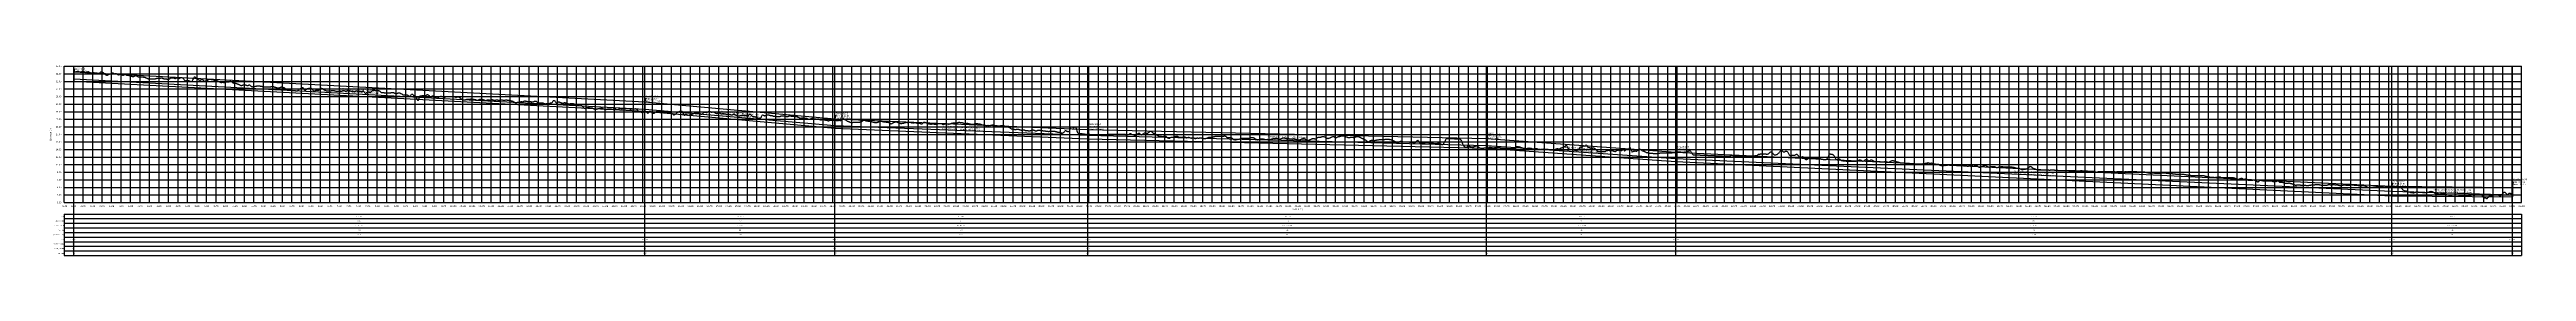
# Model space of a CAD drawing. Extents: x -64 to 6463, y -140 to 362.
import ezdxf
from ezdxf.enums import TextEntityAlignment as Align

# ---------------------------------------------------------------- set-up
doc = ezdxf.new("R2010")
doc.units = 0
for name, color, linetype in [('Annotation', 7, 'Continuous'), ('Annotation_Table', 254, 'Continuous'), ('Crown', 7, 'Continuous'), ('Grid', 254, 'Continuous'), ('Grid_Text', 7, 'Continuous'), ('Ground_Elevation', 3, 'Continuous'), ('Hydraulic_Grade', 5, 'Continuous'), ('Invert', 7, 'Continuous'), ('Structure', 7, 'Continuous')]:
    doc.layers.add(name, color=color, linetype=linetype)

msp = doc.modelspace()

# ---------------------------------------------------------------- linework, layer by layer
at = {"layer": 'Annotation', "color": 0}
for points in [[(0, 345.3), (-0.2, 346.3), (0.6, 346.1)], [(1505.3, 266.2), (1505.1, 267.2), (1505.9, 267.1)], [(2005.5, 221.4), (2005.3, 222.3), (2006.1, 222.2)], [(2672.3, 192.9), (2672.1, 193.9), (2672.9, 193.7)], [(3722.3, 168.7), (3722.1, 169.7), (3722.9, 169.5)], [(4221.8, 133.2), (4221.6, 134.1), (4222.4, 134)], [(6108.3, 42.9), (6108.1, 43.9), (6108.9, 43.7)], [(6425.5, 46.6), (6425.3, 47.6), (6426, 47.4)]]:
    msp.add_lwpolyline(points, close=True, dxfattribs=at)
for points in [[(2.4, 352.9), (1.7, 352.9), (0, 345.3)], [(1507.7, 273.9), (1507, 273.9), (1505.3, 266.2)], [(2007.9, 229), (2007.2, 229), (2005.5, 221.4)], [(2674.7, 200.5), (2674, 200.5), (2672.3, 192.9)], [(3724.7, 176.3), (3724, 176.3), (3722.3, 168.7)], [(4224.2, 140.8), (4223.5, 140.8), (4221.8, 133.2)], [(6110.7, 50.5), (6110, 50.5), (6108.3, 42.9)], [(6427.9, 54.2), (6427.2, 54.2), (6425.5, 46.6)]]:
    msp.add_lwpolyline(points, dxfattribs=at)
at = {"layer": 'Annotation_Table', "color": 254}
for points in [[(0, -140.2), (0, 360)], [(1505.3, -140.2), (1505.3, 360)], [(2005.5, -140.2), (2005.5, 360)], [(2672.3, -140.2), (2672.3, 360)], [(3722.3, -140.2), (3722.3, 360)], [(4221.8, -140.2), (4221.8, 360)], [(6108.3, -140.2), (6108.3, 360)], [(6425.5, -140.2), (6425.5, 360)], [(-25, -30.5), (6449.9, -30.5)], [(-25, -30.5), (-25, -140.2)], [(-25, -42.7), (6449.9, -42.7)], [(-25, -54.9), (6449.9, -54.9)], [(6449.9, -30.5), (6449.9, -140.2)], [(-25, -67.1), (6449.9, -67.1)], [(-25, -79.2), (6449.9, -79.2)], [(-25, -91.4), (6449.9, -91.4)], [(-25, -103.6), (6449.9, -103.6)], [(-25, -115.8), (6449.9, -115.8)], [(-25, -128), (6449.9, -128)], [(-25, -140.2), (6449.9, -140.2)]]:
    msp.add_lwpolyline(points, dxfattribs=at)
at = {"layer": 'Crown', "color": 0}
for points in [[(0, 345.3), (0, 345.3)], [(0, 345.3), (1505.3, 266.2)], [(1505.3, 266.2), (1505.3, 266.2)], [(1505.3, 266.2), (2005.5, 221.4)], [(2005.5, 221.4), (2005.5, 221.4)], [(2005.5, 221.4), (2672.3, 192.9)], [(2672.3, 192.9), (2672.3, 192.9)], [(2672.3, 192.9), (3722.3, 168.7)], [(3722.3, 168.7), (3722.3, 168.7)], [(3722.3, 168.7), (4221.8, 133.2)], [(4221.8, 133.2), (4221.8, 133.2)], [(4221.8, 133.2), (6108.3, 42.9)], [(6108.3, 42.9), (6108.3, 42.9)], [(6108.3, 42.9), (6425.5, 39.7)], [(6425.5, 39.7), (6425.5, 39.7)]]:
    msp.add_lwpolyline(points, dxfattribs=at)
at = {"layer": 'Grid', "color": 254}
for points in [[(-25, 360), (6450, 360)], [(-25, 0), (-25, 360)], [(-25, 340), (6450, 340)], [(0, 0), (0, 360)], [(25, 0), (25, 360)], [(50, 0), (50, 360)], [(75, 0), (75, 360)], [(100, 0), (100, 360)], [(125, 0), (125, 360)], [(150, 0), (150, 360)], [(175, 0), (175, 360)], [(200, 0), (200, 360)], [(225, 0), (225, 360)], [(250, 0), (250, 360)], [(275, 0), (275, 360)], [(300, 0), (300, 360)], [(325, 0), (325, 360)], [(350, 0), (350, 360)], [(375, 0), (375, 360)], [(400, 0), (400, 360)], [(425, 0), (425, 360)], [(450, 0), (450, 360)], [(475, 0), (475, 360)], [(500, 0), (500, 360)], [(525, 0), (525, 360)], [(550, 0), (550, 360)], [(575, 0), (575, 360)], [(600, 0), (600, 360)], [(625, 0), (625, 360)], [(650, 0), (650, 360)], [(675, 0), (675, 360)], [(700, 0), (700, 360)], [(725, 0), (725, 360)], [(750, 0), (750, 360)], [(775, 0), (775, 360)], [(800, 0), (800, 360)], [(825, 0), (825, 360)], [(850, 0), (850, 360)], [(875, 0), (875, 360)], [(900, 0), (900, 360)], [(925, 0), (925, 360)], [(950, 0), (950, 360)], [(975, 0), (975, 360)], [(1000, 0), (1000, 360)], [(1025, 0), (1025, 360)], [(1050, 0), (1050, 360)], [(1075, 0), (1075, 360)], [(1100, 0), (1100, 360)], [(1125, 0), (1125, 360)], [(1150, 0), (1150, 360)], [(1175, 0), (1175, 360)], [(1200, 0), (1200, 360)], [(1225, 0), (1225, 360)], [(1250, 0), (1250, 360)], [(1275, 0), (1275, 360)], [(1300, 0), (1300, 360)], [(1325, 0), (1325, 360)], [(1350, 0), (1350, 360)], [(1375, 0), (1375, 360)], [(1400, 0), (1400, 360)], [(1425, 0), (1425, 360)], [(1450, 0), (1450, 360)], [(1475, 0), (1475, 360)], [(1500, 0), (1500, 360)], [(1525, 0), (1525, 360)], [(1550, 0), (1550, 360)], [(1575, 0), (1575, 360)], [(1600, 0), (1600, 360)], [(1625, 0), (1625, 360)], [(1650, 0), (1650, 360)], [(1675, 0), (1675, 360)], [(1700, 0), (1700, 360)], [(1725, 0), (1725, 360)], [(1750, 0), (1750, 360)], [(1775, 0), (1775, 360)], [(1800, 0), (1800, 360)], [(1825, 0), (1825, 360)], [(1850, 0), (1850, 360)], [(1875, 0), (1875, 360)], [(1900, 0), (1900, 360)], [(1925, 0), (1925, 360)], [(1950, 0), (1950, 360)], [(1975, 0), (1975, 360)], [(2000, 0), (2000, 360)], [(2025, 0), (2025, 360)], [(2050, 0), (2050, 360)], [(2075, 0), (2075, 360)], [(2100, 0), (2100, 360)], [(2125, 0), (2125, 360)], [(2150, 0), (2150, 360)], [(2175, 0), (2175, 360)], [(2200, 0), (2200, 360)], [(2225, 0), (2225, 360)], [(2250, 0), (2250, 360)], [(2275, 0), (2275, 360)], [(2300, 0), (2300, 360)], [(2325, 0), (2325, 360)], [(2350, 0), (2350, 360)], [(2375, 0), (2375, 360)], [(2400, 0), (2400, 360)], [(2425, 0), (2425, 360)], [(2450, 0), (2450, 360)], [(2475, 0), (2475, 360)], [(2500, 0), (2500, 360)], [(2525, 0), (2525, 360)], [(2550, 0), (2550, 360)], [(2575, 0), (2575, 360)], [(2600, 0), (2600, 360)], [(2625, 0), (2625, 360)], [(2650, 0), (2650, 360)], [(2675, 0), (2675, 360)], [(2700, 0), (2700, 360)], [(2725, 0), (2725, 360)], [(2750, 0), (2750, 360)], [(2775, 0), (2775, 360)], [(2800, 0), (2800, 360)], [(2825, 0), (2825, 360)], [(2850, 0), (2850, 360)], [(2875, 0), (2875, 360)], [(2900, 0), (2900, 360)], [(2925, 0), (2925, 360)], [(2950, 0), (2950, 360)], [(2975, 0), (2975, 360)], [(3000, 0), (3000, 360)], [(3025, 0), (3025, 360)], [(3050, 0), (3050, 360)], [(3075, 0), (3075, 360)], [(3100, 0), (3100, 360)], [(3125, 0), (3125, 360)], [(3150, 0), (3150, 360)], [(3175, 0), (3175, 360)], [(3200, 0), (3200, 360)], [(3225, 0), (3225, 360)], [(3250, 0), (3250, 360)], [(3275, 0), (3275, 360)], [(3300, 0), (3300, 360)], [(3325, 0), (3325, 360)], [(3350, 0), (3350, 360)], [(3375, 0), (3375, 360)], [(3400, 0), (3400, 360)], [(3425, 0), (3425, 360)], [(3450, 0), (3450, 360)], [(3475, 0), (3475, 360)], [(3500, 0), (3500, 360)], [(3525, 0), (3525, 360)], [(3550, 0), (3550, 360)], [(3575, 0), (3575, 360)], [(3600, 0), (3600, 360)], [(3625, 0), (3625, 360)], [(3650, 0), (3650, 360)], [(3675, 0), (3675, 360)], [(3700, 0), (3700, 360)], [(3725, 0), (3725, 360)], [(3750, 0), (3750, 360)], [(3775, 0), (3775, 360)], [(3800, 0), (3800, 360)], [(3825, 0), (3825, 360)], [(3850, 0), (3850, 360)], [(3875, 0), (3875, 360)], [(3900, 0), (3900, 360)], [(3925, 0), (3925, 360)], [(3950, 0), (3950, 360)], [(3975, 0), (3975, 360)], [(4000, 0), (4000, 360)], [(4025, 0), (4025, 360)], [(4050, 0), (4050, 360)], [(4075, 0), (4075, 360)], [(4100, 0), (4100, 360)], [(4125, 0), (4125, 360)], [(4150, 0), (4150, 360)], [(4175, 0), (4175, 360)], [(4200, 0), (4200, 360)], [(4225, 0), (4225, 360)], [(4250, 0), (4250, 360)], [(4275, 0), (4275, 360)], [(4300, 0), (4300, 360)], [(4325, 0), (4325, 360)], [(4350, 0), (4350, 360)], [(4375, 0), (4375, 360)], [(4400, 0), (4400, 360)], [(4425, 0), (4425, 360)], [(4450, 0), (4450, 360)], [(4475, 0), (4475, 360)], [(4500, 0), (4500, 360)], [(4525, 0), (4525, 360)], [(4550, 0), (4550, 360)], [(4575, 0), (4575, 360)], [(4600, 0), (4600, 360)], [(4625, 0), (4625, 360)], [(4650, 0), (4650, 360)], [(4675, 0), (4675, 360)], [(4700, 0), (4700, 360)], [(4725, 0), (4725, 360)], [(4750, 0), (4750, 360)], [(4775, 0), (4775, 360)], [(4800, 0), (4800, 360)], [(4825, 0), (4825, 360)], [(4850, 0), (4850, 360)], [(4875, 0), (4875, 360)], [(4900, 0), (4900, 360)], [(4925, 0), (4925, 360)], [(4950, 0), (4950, 360)], [(4975, 0), (4975, 360)], [(5000, 0), (5000, 360)], [(5025, 0), (5025, 360)], [(5050, 0), (5050, 360)], [(5075, 0), (5075, 360)], [(5100, 0), (5100, 360)], [(5125, 0), (5125, 360)], [(5150, 0), (5150, 360)], [(5175, 0), (5175, 360)], [(5200, 0), (5200, 360)], [(5225, 0), (5225, 360)], [(5250, 0), (5250, 360)], [(5275, 0), (5275, 360)], [(5300, 0), (5300, 360)], [(5325, 0), (5325, 360)], [(5350, 0), (5350, 360)], [(5375, 0), (5375, 360)], [(5400, 0), (5400, 360)], [(5425, 0), (5425, 360)], [(5450, 0), (5450, 360)], [(5475, 0), (5475, 360)], [(5500, 0), (5500, 360)], [(5525, 0), (5525, 360)], [(5550, 0), (5550, 360)], [(5575, 0), (5575, 360)], [(5600, 0), (5600, 360)], [(5625, 0), (5625, 360)], [(5650, 0), (5650, 360)], [(5675, 0), (5675, 360)], [(5700, 0), (5700, 360)], [(5725, 0), (5725, 360)], [(5750, 0), (5750, 360)], [(5775, 0), (5775, 360)], [(5800, 0), (5800, 360)], [(5825, 0), (5825, 360)], [(5850, 0), (5850, 360)], [(5875, 0), (5875, 360)], [(5900, 0), (5900, 360)], [(5925, 0), (5925, 360)], [(5950, 0), (5950, 360)], [(5975, 0), (5975, 360)], [(6000, 0), (6000, 360)], [(6025, 0), (6025, 360)], [(6050, 0), (6050, 360)], [(6075, 0), (6075, 360)], [(6100, 0), (6100, 360)], [(6125, 0), (6125, 360)], [(6150, 0), (6150, 360)], [(6175, 0), (6175, 360)], [(6200, 0), (6200, 360)], [(6225, 0), (6225, 360)], [(6250, 0), (6250, 360)], [(6275, 0), (6275, 360)], [(6300, 0), (6300, 360)], [(6325, 0), (6325, 360)], [(6350, 0), (6350, 360)], [(6375, 0), (6375, 360)], [(6400, 0), (6400, 360)], [(6425, 0), (6425, 360)], [(6450, 0), (6450, 360)], [(-25, 320), (6450, 320)], [(-25, 300), (6450, 300)], [(-25, 280), (6450, 280)], [(-25, 260), (6450, 260)], [(-25, 240), (6450, 240)], [(-25, 220), (6450, 220)], [(-25, 200), (6450, 200)], [(-25, 180), (6450, 180)], [(-25, 160), (6450, 160)], [(-25, 140), (6450, 140)], [(-25, 120), (6450, 120)], [(-25, 100), (6450, 100)], [(-25, 80), (6450, 80)], [(-25, 60), (6450, 60)], [(-25, 40), (6450, 40)], [(-25, 20), (6450, 20)], [(-25, 0), (6450, 0)]]:
    msp.add_lwpolyline(points, dxfattribs=at)
at = {"layer": 'Ground_Elevation', "color": 3}
msp.add_lwpolyline([(0.3, 345.2), (1.3, 345.1), (2.3, 344.9), (3.3, 344.9), (4.3, 344.9), (5.3, 344.9), (6.3, 345), (7.3, 345.4), (8.3, 345.9), (9.3, 346.4), (10.3, 346.9), (11.3, 347.1), (12.3, 347), (13.3, 346.5), (14.3, 345.7), (15.3, 345.3), (16.3, 345.1), (17.3, 345), (18.3, 344.7), (19.3, 344.9), (20.3, 345.5), (21.3, 346.2), (22.3, 346.5), (23.3, 346.7), (24.3, 347), (25.3, 347), (26.3, 346.6), (27.3, 345.7), (28.3, 344.8), (29.3, 344.2), (30.3, 343.9), (31.3, 343.8), (32.3, 344.1), (33.3, 344.5), (34.3, 344.9), (35.3, 345.2), (36.3, 345.5), (37.3, 345.5), (38.3, 345.3), (39.3, 345), (40.3, 344.7), (41.3, 344.3), (42.3, 343.9), (43.3, 343.4), (44.3, 342.9), (45.3, 342.6), (46.3, 342.4), (47.3, 342.3), (48.3, 342.3), (49.3, 342.5), (50.3, 342.9), (51.3, 343.1), (52.3, 343.2), (53.3, 343.2), (54.3, 343.1), (55.3, 343), (56.3, 342.9), (57.3, 342.9), (58.3, 343), (59.3, 343), (60.3, 342.9), (61.3, 342.6), (62.3, 342.1), (63.3, 341.5), (64.3, 340.9), (65.3, 340.6), (66.3, 340.7), (67.3, 341.1), (68.3, 341.9), (69.3, 343), (70.3, 344.1), (71.3, 345.1), (72.3, 345.5), (73.3, 345.5), (74.3, 345.2), (75.3, 344.8), (76.3, 344.3), (77.3, 343.7), (78.3, 342.9), (79.3, 342.1), (80.3, 341.1), (81.3, 340.1), (82.3, 339.1), (83.3, 338.3), (84.3, 337.6), (85.3, 337.1), (86.3, 336.7), (87.3, 336.5), (88.3, 336.5), (89.3, 336.9), (90.3, 337.5), (91.3, 338.1), (92.3, 338.7), (93.3, 339.1), (94.3, 339.4), (95.3, 339.6), (96.3, 339.9), (97.3, 340.1), (98.3, 340.4), (99.3, 340.8), (100.3, 341.3), (101.3, 341.9), (102.3, 342.4), (103.3, 342.4), (104.3, 342), (105.3, 341.5), (106.3, 340.8), (107.3, 340.1), (108.3, 340), (109.3, 340.3), (110.3, 340.6), (111.3, 340.8), (112.3, 340.5), (113.3, 340), (114.3, 339.4), (115.3, 338.7), (116.3, 337.9), (117.3, 337.5), (118.3, 337.4), (119.3, 337.9), (120.3, 338.3), (121.3, 338.6), (122.3, 338.8), (123.3, 338.9), (124.3, 338.7), (125.3, 338.3), (126.3, 337.7), (127.3, 337.2), (128.3, 336.8), (129.3, 336.6), (130.3, 336.6), (131.3, 336.8), (132.3, 337.2), (133.3, 337.6), (134.3, 337.9), (135.3, 338.2), (136.3, 338.2), (137.3, 337.9), (138.3, 337.3), (139.3, 336.7), (140.3, 336.3), (141.3, 336.2), (142.3, 336.1), (143.3, 336.1), (144.3, 336.1), (145.3, 336), (146.3, 335.9), (147.3, 335.7), (148.3, 335.4), (149.3, 335.1), (150.3, 334.7), (151.3, 334.2), (152.3, 333.8), (153.3, 333.5), (154.3, 333.4), (155.3, 333.2), (156.3, 333), (157.3, 333), (158.3, 333.2), (159.3, 333.7), (160.3, 334.1), (161.3, 334.6), (162.3, 335), (163.3, 335.2), (164.3, 335.1), (165.3, 334.9), (166.3, 334.4), (167.3, 333.9), (168.3, 333.4), (169.3, 333), (170.3, 332.5), (171.3, 332.1), (172.3, 331.7), (173.3, 331.5), (174.3, 331.3), (175.3, 331.4), (176.3, 331.5), (177.3, 331.7), (178.3, 331.9), (179.3, 332), (180.3, 332.2), (181.3, 332.2), (182.3, 332.1), (183.3, 331.8), (184.3, 331.6), (185.3, 331.4), (186.3, 331.2), (187.3, 330.9), (188.3, 330.5), (189.3, 330.1), (190.3, 329.6), (191.3, 329.1), (192.3, 328.6), (193.3, 328.2), (194.3, 327.8), (195.3, 327.4), (196.3, 327.1), (197.3, 326.8), (198.3, 326.7), (199.3, 326.5), (200.3, 326.4), (201.3, 326.4), (202.3, 326.4), (203.3, 326.5), (204.3, 326.6), (205.3, 326.7), (206.3, 326.9), (207.3, 327), (208.3, 327.1), (209.3, 327.1), (210.3, 327.1), (211.3, 327), (212.3, 326.9), (213.3, 326.9), (214.3, 327), (215.3, 327.2), (216.3, 327.4), (217.3, 327.7), (218.3, 328), (219.3, 328.2), (220.3, 328.3), (221.3, 328.3), (222.3, 328.3), (223.3, 328.2), (224.3, 328.1), (225.3, 327.9), (226.3, 327.9), (227.3, 328.2), (228.3, 328.6), (229.3, 329.1), (230.3, 329.3), (231.3, 329.3), (232.3, 329.1), (233.3, 328.7), (234.3, 328.3), (235.3, 327.8), (236.3, 327.4), (237.3, 327.1), (238.3, 327), (239.3, 327), (240.3, 327), (241.3, 327), (242.3, 326.9), (243.3, 326.8), (244.3, 326.5), (245.3, 326.2), (246.3, 326), (247.3, 325.8), (248.3, 325.7), (249.3, 325.7), (250.3, 325.9), (251.3, 326.3), (252.3, 326.8), (253.3, 327.4), (254.3, 328.1), (255.3, 328.7), (256.3, 329.1), (257.3, 329.3), (258.3, 329.2), (259.3, 329.1), (260.3, 329.2), (261.3, 329.3), (262.3, 329.4), (263.3, 329.4), (264.3, 329), (265.3, 328.4), (266.3, 327.9), (267.3, 327.7), (268.3, 327.8), (269.3, 328.2), (270.3, 328.8), (271.3, 329.4), (272.3, 329.7), (273.3, 329.5), (274.3, 329), (275.3, 328.4), (276.3, 327.8), (277.3, 327.6), (278.3, 327.8), (279.3, 328.5), (280.3, 329.2), (281.3, 329.9), (282.3, 330.3), (283.3, 330.4), (284.3, 330.3), (285.3, 330), (286.3, 329.5), (287.3, 328.8), (288.3, 328), (289.3, 327), (290.3, 325.7), (291.3, 324.5), (292.3, 323.3), (293.3, 322.5), (294.3, 321.9), (295.3, 321.6), (296.3, 321.7), (297.3, 322), (298.3, 322.3), (299.3, 322.6), (300.3, 322.7), (301.3, 322.6), (302.3, 322.3), (303.3, 321.9), (304.3, 321.7), (305.3, 321.3), (306.3, 320.9), (307.3, 320.5), (308.3, 319.9), (309.3, 319.5), (310.3, 319.4), (311.3, 319.7), (312.3, 320.6), (313.3, 322.1), (314.3, 324.3), (315.3, 326.7), (316.3, 329), (317.3, 330.8), (318.3, 331.9), (319.3, 331.8), (320.3, 331.1), (321.3, 330.2), (322.3, 329.1), (323.3, 328.2), (324.3, 327.4), (325.3, 326.9), (326.3, 326.3), (327.3, 325.6), (328.3, 324.8), (329.3, 324), (330.3, 323.3), (331.3, 322.9), (332.3, 322.8), (333.3, 323.1), (334.3, 323.7), (335.3, 324.4), (336.3, 325.1), (337.3, 325.4), (338.3, 325.2), (339.3, 324.7), (340.3, 324.1), (341.3, 323.3), (342.3, 322.3), (343.3, 321.4), (344.3, 320.9), (345.3, 320.8), (346.3, 321), (347.3, 321.3), (348.3, 321.6), (349.3, 321.8), (350.3, 322.1), (351.3, 322.4), (352.3, 322.9), (353.3, 323.4), (354.3, 324), (355.3, 324.7), (356.3, 325.3), (357.3, 325.8), (358.3, 326.1), (359.3, 326.2), (360.3, 326.1), (361.3, 325.8), (362.3, 325.4), (363.3, 325.1), (364.3, 324.9), (365.3, 324.9), (366.3, 325.1), (367.3, 325), (368.3, 324.5), (369.3, 323.7), (370.3, 323), (371.3, 322.4), (372.3, 322.2), (373.3, 322), (374.3, 322), (375.3, 322.1), (376.3, 322.1), (377.3, 322), (378.3, 321.7), (379.3, 321.2), (380.3, 320.8), (381.3, 320.4), (382.3, 320), (383.3, 319.6), (384.3, 319.1), (385.3, 318.4), (386.3, 317.8), (387.3, 317.3), (388.3, 317.2), (389.3, 317.3), (390.3, 317.5), (391.3, 317.6), (392.3, 317.7), (393.3, 317.6), (394.3, 317.5), (395.3, 317.3), (396.3, 317), (397.3, 317), (398.3, 317.1), (399.3, 317.4), (400.3, 317.8), (401.3, 318.1), (402.3, 318.5), (403.3, 318.7), (404.3, 318.8), (405.3, 318.7), (406.3, 318.6), (407.3, 318.5), (408.3, 318.6), (409.3, 319), (410.3, 319.5), (411.3, 319.9), (412.3, 320.3), (413.3, 320.4), (414.3, 320.2), (415.3, 319.7), (416.3, 318.9), (417.3, 318), (418.3, 317.2), (419.3, 316.5), (420.3, 316.1), (421.3, 315.9), (422.3, 315.8), (423.3, 315.8), (424.3, 315.7), (425.3, 315.5), (426.3, 315.4), (427.3, 315.1), (428.3, 314.7), (429.3, 314.1), (430.3, 313.6), (431.3, 313.2), (432.3, 312.9), (433.3, 312.7), (434.3, 312.4), (435.3, 312.1), (436.3, 311.7), (437.3, 311.1), (438.3, 310.4), (439.3, 309.9), (440.3, 309.4), (441.3, 309.2), (442.3, 309.3), (443.3, 309.6), (444.3, 310), (445.3, 310.4), (446.3, 310.8), (447.3, 311.1), (448.3, 311.3), (449.3, 311.3), (450.3, 311.2), (451.3, 311), (452.3, 310.7), (453.3, 310.3), (454.3, 310), (455.3, 309.7), (456.3, 309.5), (457.3, 309.4), (458.3, 309.4), (459.3, 309.6), (460.3, 309.9), (461.3, 310.3), (462.3, 310.6), (463.3, 310.6), (464.3, 310.2), (465.3, 309.4), (466.3, 308.3), (467.3, 307.2), (468.3, 306.2), (469.3, 305.7), (470.3, 305.5), (471.3, 305.8), (472.3, 306.2), (473.3, 306.6), (474.3, 306.8), (475.3, 306.8), (476.3, 306.8), (477.3, 306.9), (478.3, 307), (479.3, 307.2), (480.3, 307.4), (481.3, 307.7), (482.3, 307.9), (483.3, 308.1), (484.3, 308.3), (485.3, 308.5), (486.3, 308.6), (487.3, 308.6), (488.3, 308.4), (489.3, 308.1), (490.3, 307.9), (491.3, 307.6), (492.3, 307.4), (493.3, 307.2), (494.3, 307.1), (495.3, 307), (496.3, 306.8), (497.3, 306.7), (498.3, 306.5), (499.3, 306.3), (500.3, 306.1), (501.3, 305.9), (502.3, 305.8), (503.3, 305.7), (504.3, 305.7), (505.3, 305.7), (506.3, 305.7), (507.3, 305.6), (508.3, 305.5), (509.3, 305.4), (510.3, 305.4), (511.3, 305.5), (512.3, 305.6), (513.3, 305.8), (514.3, 306), (515.3, 306.1), (516.3, 306.1), (517.3, 306.1), (518.3, 306), (519.3, 306), (520.3, 306.2), (521.3, 306.4), (522.3, 306.7), (523.3, 306.8), (524.3, 306.8), (525.3, 306.6), (526.3, 306.2), (527.3, 305.9), (528.3, 305.5), (529.3, 305.2), (530.3, 304.9), (531.3, 304.6), (532.3, 304.3), (533.3, 304), (534.3, 303.6), (535.3, 303.3), (536.3, 303.2), (537.3, 303.3), (538.3, 303.3), (539.3, 303.3), (540.3, 303.3), (541.3, 303.3), (542.3, 303.4), (543.3, 303.6), (544.3, 304), (545.3, 304.6), (546.3, 305.2), (547.3, 305.8), (548.3, 306.1), (549.3, 305.9), (550.3, 305.5), (551.3, 304.9), (552.3, 304.3), (553.3, 303.7), (554.3, 303.1), (555.3, 302.6), (556.3, 302.1), (557.3, 301.6), (558.3, 300.8), (559.3, 299.9), (560.3, 299), (561.3, 298.2), (562.3, 297.7), (563.3, 297.5), (564.3, 297.7), (565.3, 298), (566.3, 298.2), (567.3, 298.3), (568.3, 298.4), (569.3, 298.4), (570.3, 298.3), (571.3, 297.9), (572.3, 297.6), (573.3, 297.2), (574.3, 296.7), (575.3, 296.2), (576.3, 295.8), (577.3, 295.7), (578.3, 295.7), (579.3, 295.7), (580.3, 295.6), (581.3, 295.6), (582.3, 295.6), (583.3, 295.6), (584.3, 295.4), (585.3, 295.2), (586.3, 295), (587.3, 294.9), (588.3, 294.9), (589.3, 295.1), (590.3, 295.6), (591.3, 296.4), (592.3, 297.4), (593.3, 298.4), (594.3, 299.3), (595.3, 300.1), (596.3, 300.7), (597.3, 301.1), (598.3, 301.5), (599.3, 302.1), (600.3, 302.9), (601.3, 303.8), (602.3, 304.2), (603.3, 304), (604.3, 303), (605.3, 301.7), (606.3, 300.3), (607.3, 299), (608.3, 297.9), (609.3, 297.1), (610.3, 297), (611.3, 297.5), (612.3, 298.2), (613.3, 298.9), (614.3, 299.7), (615.3, 300.5), (616.3, 301.2), (617.3, 301.5), (618.3, 301.6), (619.3, 301.9), (620.3, 302.1), (621.3, 302.3), (622.3, 302.4), (623.3, 302.4), (624.3, 302.5), (625.3, 302.2), (626.3, 301.6), (627.3, 300.7), (628.3, 299.5), (629.3, 298.2), (630.3, 296.8), (631.3, 295.8), (632.3, 295.1), (633.3, 294.7), (634.3, 294.7), (635.3, 295), (636.3, 295.5), (637.3, 296), (638.3, 296.5), (639.3, 296.9), (640.3, 297.2), (641.3, 297.2), (642.3, 297.1), (643.3, 296.9), (644.3, 296.8), (645.3, 296.8), (646.3, 297), (647.3, 297.6), (648.3, 298.6), (649.3, 299.8), (650.3, 300.8), (651.3, 301.6), (652.3, 302), (653.3, 301.9), (654.3, 301.6), (655.3, 301), (656.3, 300.2), (657.3, 299.4), (658.3, 298.8), (659.3, 298.2), (660.3, 297.6), (661.3, 297), (662.3, 296.5), (663.3, 296), (664.3, 295.6), (665.3, 295.2), (666.3, 295), (667.3, 295), (668.3, 295.1), (669.3, 295.3), (670.3, 295.4), (671.3, 295.5), (672.3, 295.5), (673.3, 295.5), (674.3, 295.4), (675.3, 295.4), (676.3, 295.4), (677.3, 295.5), (678.3, 295.5), (679.3, 295.6), (680.3, 295.7), (681.3, 295.8), (682.3, 295.9), (683.3, 295.9), (684.3, 295.9), (685.3, 295.8), (686.3, 295.6), (687.3, 295.4), (688.3, 295), (689.3, 294.7), (690.3, 294.4), (691.3, 294.2), (692.3, 294.1), (693.3, 294), (694.3, 294), (695.3, 294), (696.3, 293.9), (697.3, 293.9), (698.3, 293.8), (699.3, 293.6), (700.3, 293.4), (701.3, 293.3), (702.3, 293.4), (703.3, 293.6), (704.3, 293.9), (705.3, 294.2), (706.3, 294.6), (707.3, 295.1), (708.3, 295.5), (709.3, 295.8), (710.3, 295.9), (711.3, 295.8), (712.3, 295.6), (713.3, 295.3), (714.3, 294.9), (715.3, 294.5), (716.3, 294.4), (717.3, 294.5), (718.3, 294.8), (719.3, 295.1), (720.3, 295.4), (721.3, 295.7), (722.3, 295.9), (723.3, 295.9), (724.3, 295.8), (725.3, 295.7), (726.3, 295.6), (727.3, 295.5), (728.3, 295.3), (729.3, 295), (730.3, 294.7), (731.3, 294.4), (732.3, 294.2), (733.3, 294), (734.3, 293.9), (735.3, 293.8), (736.3, 293.8), (737.3, 293.7), (738.3, 293.7), (739.3, 293.6), (740.3, 293.7), (741.3, 294), (742.3, 294.3), (743.3, 294.6), (744.3, 294.8), (745.3, 294.9), (746.3, 294.8), (747.3, 294.6), (748.3, 294.5), (749.3, 294.3), (750.3, 294.3), (751.3, 294.3), (752.3, 294.2), (753.3, 294), (754.3, 293.8), (755.3, 293.5), (756.3, 293.2), (757.3, 293), (758.3, 292.9), (759.3, 293.2), (760.3, 293.5), (761.3, 293.9), (762.3, 294), (763.3, 293.8), (764.3, 293.1), (765.3, 292.1), (766.3, 290.9), (767.3, 289.8), (768.3, 288.9), (769.3, 288.5), (770.3, 288.7), (771.3, 289.4), (772.3, 290.4), (773.3, 291.3), (774.3, 292.1), (775.3, 292.6), (776.3, 292.7), (777.3, 292.5), (778.3, 292.1), (779.3, 291.6), (780.3, 291.4), (781.3, 291.5), (782.3, 291.9), (783.3, 292.7), (784.3, 293.6), (785.3, 294.6), (786.3, 295.5), (787.3, 296.1), (788.3, 296.3), (789.3, 296.5), (790.3, 296.5), (791.3, 296.6), (792.3, 296.5), (793.3, 296.4), (794.3, 296.3), (795.3, 296.2), (796.3, 296.1), (797.3, 295.9), (798.3, 295.7), (799.3, 295.7), (800.3, 295.7), (801.3, 295.9), (802.3, 296), (803.3, 296.1), (804.3, 295.9), (805.3, 295.4), (806.3, 294.6), (807.3, 293.5), (808.3, 292.4), (809.3, 291.5), (810.3, 290.9), (811.3, 290.7), (812.3, 290.7), (813.3, 290.8), (814.3, 290.9), (815.3, 290.9), (816.3, 290.7), (817.3, 290.4), (818.3, 290.2), (819.3, 290.1), (820.3, 290), (821.3, 289.9), (822.3, 289.8), (823.3, 289.9), (824.3, 290.1), (825.3, 290.2), (826.3, 290.2), (827.3, 290.2), (828.3, 290.2), (829.3, 290.2), (830.3, 290.2), (831.3, 290.1), (832.3, 289.9), (833.3, 289.8), (834.3, 289.9), (835.3, 290.2), (836.3, 290.6), (837.3, 290.9), (838.3, 291), (839.3, 291.1), (840.3, 291), (841.3, 290.9), (842.3, 290.6), (843.3, 290.1), (844.3, 289.6), (845.3, 289.2), (846.3, 288.8), (847.3, 288.5), (848.3, 288.2), (849.3, 288.1), (850.3, 288), (851.3, 288.1), (852.3, 288.2), (853.3, 288.6), (854.3, 289.1), (855.3, 289.7), (856.3, 290.1), (857.3, 290.1), (858.3, 289.9), (859.3, 289.5), (860.3, 289), (861.3, 288.4), (862.3, 287.9), (863.3, 287.3), (864.3, 286.8), (865.3, 286.2), (866.3, 285.6), (867.3, 284.9), (868.3, 284.5), (869.3, 284.2), (870.3, 284.1), (871.3, 284.1), (872.3, 284.3), (873.3, 284.5), (874.3, 284.6), (875.3, 284.7), (876.3, 284.7), (877.3, 284.5), (878.3, 284.2), (879.3, 283.8), (880.3, 283.3), (881.3, 282.8), (882.3, 282.3), (883.3, 281.7), (884.3, 281.1), (885.3, 280.9), (886.3, 281.2), (887.3, 282.1), (888.3, 283.4), (889.3, 284.8), (890.3, 285.9), (891.3, 286.4), (892.3, 286.1), (893.3, 285.3), (894.3, 284.3), (895.3, 283.2), (896.3, 282.4), (897.3, 281.9), (898.3, 281.8), (899.3, 281.6), (900.3, 281.1), (901.3, 279.9), (902.3, 278.4), (903.3, 276.4), (904.3, 274.2), (905.3, 272.2), (906.3, 270.8), (907.3, 270.3), (908.3, 270.7), (909.3, 272.7), (910.3, 275.7), (911.3, 279), (912.3, 281.1), (913.3, 282.1), (914.3, 282.1), (915.3, 281.9), (916.3, 281.9), (917.3, 282.2), (918.3, 282.5), (919.3, 282.9), (920.3, 283), (921.3, 282.8), (922.3, 282.3), (923.3, 281.6), (924.3, 281.1), (925.3, 281.2), (926.3, 281.7), (927.3, 282.4), (928.3, 283.2), (929.3, 283.9), (930.3, 284.6), (931.3, 285), (932.3, 285.1), (933.3, 284.9), (934.3, 284.4), (935.3, 283.7), (936.3, 282.4), (937.3, 280.9), (938.3, 279.4), (939.3, 278.6), (940.3, 278.4), (941.3, 278.9), (942.3, 279.7), (943.3, 280.6), (944.3, 281.3), (945.3, 281.7), (946.3, 281.5), (947.3, 281), (948.3, 280.1), (949.3, 279.2), (950.3, 278.4), (951.3, 277.8), (952.3, 277.3), (953.3, 276.9), (954.3, 276.6), (955.3, 276.3), (956.3, 276.1), (957.3, 275.9), (958.3, 275.9), (959.3, 276.2), (960.3, 276.8), (961.3, 277.5), (962.3, 278.3), (963.3, 279.1), (964.3, 279.8), (965.3, 280.2), (966.3, 280.5), (967.3, 280.7), (968.3, 280.6), (969.3, 280.4), (970.3, 280.2), (971.3, 279.9), (972.3, 279.6), (973.3, 279.1), (974.3, 278.5), (975.3, 278), (976.3, 277.8), (977.3, 277.8), (978.3, 278.2), (979.3, 278.9), (980.3, 279.6), (981.3, 280), (982.3, 280.1), (983.3, 280.1), (984.3, 280.2), (985.3, 280.3), (986.3, 280.3), (987.3, 280.3), (988.3, 280.2), (989.3, 280.2), (990.3, 280.1), (991.3, 279.9), (992.3, 279.8), (993.3, 279.7), (994.3, 279.7), (995.3, 279.8), (996.3, 279.9), (997.3, 280.1), (998.3, 280.2), (999.3, 280.3), (1000.3, 280.2), (1001.3, 280.1), (1002.3, 279.8), (1003.3, 279.5), (1004.3, 279.2), (1005.3, 278.9), (1006.3, 278.8), (1007.3, 278.7), (1008.3, 278.8), (1009.3, 279), (1010.3, 279.3), (1011.3, 279.5), (1012.3, 279.5), (1013.3, 279.3), (1014.3, 278.9), (1015.3, 278.4), (1016.3, 277.7), (1017.3, 276.9), (1018.3, 276.2), (1019.3, 275.5), (1020.3, 274.7), (1021.3, 273.8), (1022.3, 273), (1023.3, 272.4), (1024.3, 272.1), (1025.3, 271.8), (1026.3, 271.6), (1027.3, 271.4), (1028.3, 271.3), (1029.3, 271.3), (1030.3, 271.3), (1031.3, 271.3), (1032.3, 271.5), (1033.3, 271.8), (1034.3, 272.2), (1035.3, 272.6), (1036.3, 272.9), (1037.3, 273.2), (1038.3, 273.3), (1039.3, 273.3), (1040.3, 273.3), (1041.3, 273.2), (1042.3, 273.2), (1043.3, 273.2), (1044.3, 273.4), (1045.3, 273.5), (1046.3, 273.7), (1047.3, 273.7), (1048.3, 273.8), (1049.3, 273.8), (1050.3, 273.7), (1051.3, 273.5), (1052.3, 273.2), (1053.3, 273), (1054.3, 272.7), (1055.3, 272.5), (1056.3, 272.3), (1057.3, 272.1), (1058.3, 271.8), (1059.3, 271.4), (1060.3, 270.9), (1061.3, 270.5), (1062.3, 270.2), (1063.3, 270.2), (1064.3, 270.4), (1065.3, 270.8), (1066.3, 271.2), (1067.3, 271.7), (1068.3, 272.2), (1069.3, 272.5), (1070.3, 272.7), (1071.3, 272.8), (1072.3, 272.9), (1073.3, 272.9), (1074.3, 273), (1075.3, 272.9), (1076.3, 272.8), (1077.3, 272.6), (1078.3, 272.3), (1079.3, 272), (1080.3, 271.5), (1081.3, 271), (1082.3, 270.5), (1083.3, 270.1), (1084.3, 269.8), (1085.3, 269.6), (1086.3, 269.8), (1087.3, 270), (1088.3, 270.4), (1089.3, 270.7), (1090.3, 271), (1091.3, 271.2), (1092.3, 271.2), (1093.3, 271.1), (1094.3, 270.9), (1095.3, 270.7), (1096.3, 270.5), (1097.3, 270.5), (1098.3, 270.7), (1099.3, 271.2), (1100.3, 271.6), (1101.3, 271.9), (1102.3, 271.9), (1103.3, 271.7), (1104.3, 271.4), (1105.3, 270.9), (1106.3, 270.4), (1107.3, 270.2), (1108.3, 270.1), (1109.3, 270.1), (1110.3, 270.3), (1111.3, 270.4), (1112.3, 270.8), (1113.3, 271.2), (1114.3, 271.5), (1115.3, 271.4), (1116.3, 271.1), (1117.3, 270.7), (1118.3, 270.5), (1119.3, 270.3), (1120.3, 270.1), (1121.3, 270.1), (1122.3, 270.2), (1123.3, 270.5), (1124.3, 270.8), (1125.3, 270.9), (1126.3, 271.1), (1127.3, 271.2), (1128.3, 271.1), (1129.3, 270.9), (1130.3, 270.6), (1131.3, 270.4), (1132.3, 270.4), (1133.3, 270.3), (1134.3, 270.3), (1135.3, 270.3), (1136.3, 270.5), (1137.3, 270.7), (1138.3, 270.9), (1139.3, 271), (1140.3, 271), (1141.3, 270.9), (1142.3, 270.7), (1143.3, 270.4), (1144.3, 270.4), (1145.3, 270.2), (1146.3, 270.1), (1147.3, 269.9), (1148.3, 269.8), (1149.3, 269.6), (1150.3, 269.5), (1151.3, 269.3), (1152.3, 269.1), (1153.3, 268.8), (1154.3, 268.5), (1155.3, 268.2), (1156.3, 267.8), (1157.3, 267.4), (1158.3, 266.8), (1159.3, 266.1), (1160.3, 265.5), (1161.3, 265.1), (1162.3, 264.6), (1163.3, 264), (1164.3, 263.6), (1165.3, 263.5), (1166.3, 263.7), (1167.3, 264.1), (1168.3, 264.5), (1169.3, 264.8), (1170.3, 265), (1171.3, 265), (1172.3, 265), (1173.3, 264.9), (1174.3, 264.8), (1175.3, 264.9), (1176.3, 265.2), (1177.3, 265.7), (1178.3, 266.1), (1179.3, 266.5), (1180.3, 266.6), (1181.3, 266.4), (1182.3, 266.2), (1183.3, 266.3), (1184.3, 266.6), (1185.3, 267), (1186.3, 267.5), (1187.3, 268), (1188.3, 268.3), (1189.3, 268.4), (1190.3, 268.2), (1191.3, 267.8), (1192.3, 267.5), (1193.3, 267.5), (1194.3, 267.4), (1195.3, 267.3), (1196.3, 267), (1197.3, 266.9), (1198.3, 266.9), (1199.3, 267), (1200.3, 266.9), (1201.3, 266.8), (1202.3, 266.7), (1203.3, 266.7), (1204.3, 266.6), (1205.3, 266.4), (1206.3, 266.2), (1207.3, 266), (1208.3, 265.8), (1209.3, 265.8), (1210.3, 265.9), (1211.3, 266.2), (1212.3, 266.6), (1213.3, 267.1), (1214.3, 267.6), (1215.3, 267.9), (1216.3, 268), (1217.3, 267.8), (1218.3, 267.4), (1219.3, 266.7), (1220.3, 266), (1221.3, 265.2), (1222.3, 264.4), (1223.3, 263.8), (1224.3, 263.3), (1225.3, 263), (1226.3, 263.1), (1227.3, 263.3), (1228.3, 263.5), (1229.3, 263.6), (1230.3, 263.6), (1231.3, 263.5), (1232.3, 263.4), (1233.3, 263.3), (1234.3, 263.4), (1235.3, 263.4), (1236.3, 263.2), (1237.3, 262.8), (1238.3, 262.4), (1239.3, 261.9), (1240.3, 261.4), (1241.3, 260.9), (1242.3, 260.6), (1243.3, 260.6), (1244.3, 261), (1245.3, 261.4), (1246.3, 261.7), (1247.3, 261.8), (1248.3, 261.7), (1249.3, 261.5), (1250.3, 261.4), (1251.3, 261.4), (1252.3, 261.6), (1253.3, 261.9), (1254.3, 262.2), (1255.3, 262.7), (1256.3, 263), (1257.3, 263.3), (1258.3, 263.5), (1259.3, 263.8), (1260.3, 264.5), (1261.3, 265.5), (1262.3, 266.9), (1263.3, 268.3), (1264.3, 269.3), (1265.3, 269.8), (1266.3, 269.5), (1267.3, 268.5), (1268.3, 267.2), (1269.3, 265.9), (1270.3, 264.7), (1271.3, 263.7), (1272.3, 263.2), (1273.3, 263.2), (1274.3, 263.6), (1275.3, 264.3), (1276.3, 265), (1277.3, 265.6), (1278.3, 265.8), (1279.3, 265.7), (1280.3, 265.4), (1281.3, 264.9), (1282.3, 264.5), (1283.3, 264.1), (1284.3, 263.8), (1285.3, 263.4), (1286.3, 263.1), (1287.3, 262.8), (1288.3, 262.6), (1289.3, 262.6), (1290.3, 262.8), (1291.3, 263.2), (1292.3, 263.6), (1293.3, 263.9), (1294.3, 264), (1295.3, 263.8), (1296.3, 263.3), (1297.3, 262.6), (1298.3, 261.9), (1299.3, 261.5), (1300.3, 261.2), (1301.3, 261.2), (1302.3, 261.2), (1303.3, 261.1), (1304.3, 261.1), (1305.3, 260.9), (1306.3, 260.8), (1307.3, 260.8), (1308.3, 261), (1309.3, 261.2), (1310.3, 261.3), (1311.3, 261.4), (1312.3, 261.6), (1313.3, 261.6), (1314.3, 261.5), (1315.3, 261.4), (1316.3, 261.2), (1317.3, 261), (1318.3, 260.7), (1319.3, 260.1), (1320.3, 259.2), (1321.3, 258.4), (1322.3, 257.7), (1323.3, 257.3), (1324.3, 257.1), (1325.3, 257.1), (1326.3, 257.2), (1327.3, 257.3), (1328.3, 257.3), (1329.3, 257.3), (1330.3, 257.5), (1331.3, 258.2), (1332.3, 259.2), (1333.3, 259.6), (1334.3, 259.5), (1335.3, 259.1), (1336.3, 258.4), (1337.3, 257.6), (1338.3, 256.5), (1339.3, 255.3), (1340.3, 254.1), (1341.3, 252.9), (1342.3, 252), (1343.3, 251.2), (1344.3, 250.4), (1345.3, 249.7), (1346.3, 249), (1347.3, 248.6), (1348.3, 248.5), (1349.3, 248.7), (1350.3, 249.1), (1351.3, 249.7), (1352.3, 250.3), (1353.3, 250.9), (1354.3, 251.3), (1355.3, 251.4), (1356.3, 251.2), (1357.3, 250.9), (1358.3, 250.7), (1359.3, 250.6), (1360.3, 250.4), (1361.3, 250.2), (1362.3, 250.3), (1363.3, 250.4), (1364.3, 250.5), (1365.3, 250.3), (1366.3, 249.8), (1367.3, 249.3), (1368.3, 248.8), (1369.3, 248.2), (1370.3, 247.6), (1371.3, 247.1), (1372.3, 246.6), (1373.3, 246.3), (1374.3, 246.1), (1375.3, 246.2), (1376.3, 246.4), (1377.3, 246.8), (1378.3, 247.2), (1379.3, 247.5), (1380.3, 247.7), (1381.3, 247.9), (1382.3, 248.1), (1383.3, 248.3), (1384.3, 248.5), (1385.3, 248.8), (1386.3, 249.1), (1387.3, 249.2), (1388.3, 249.1), (1389.3, 249.1), (1390.3, 249.3), (1391.3, 249.4), (1392.3, 249.1), (1393.3, 248.8), (1394.3, 248.4), (1395.3, 247.9), (1396.3, 247.4), (1397.3, 246.8), (1398.3, 246.3), (1399.3, 245.9), (1400.3, 245.7), (1401.3, 245.7), (1402.3, 245.9), (1403.3, 246.1), (1404.3, 246.3), (1405.3, 246.6), (1406.3, 247), (1407.3, 247.3), (1408.3, 247.6), (1409.3, 247.7), (1410.3, 247.7), (1411.3, 247.5), (1412.3, 247.4), (1413.3, 247.4), (1414.3, 247.5), (1415.3, 247.3), (1416.3, 247.1), (1417.3, 246.9), (1418.3, 246.7), (1419.3, 246.7), (1420.3, 246.8), (1421.3, 247), (1422.3, 247.1), (1423.3, 247.3), (1424.3, 247.5), (1425.3, 247.5), (1426.3, 247.4), (1427.3, 247.1), (1428.3, 246.6), (1429.3, 246.1), (1430.3, 245.7), (1431.3, 245.4), (1432.3, 245.4), (1433.3, 245.5), (1434.3, 245.9), (1435.3, 246.4), (1436.3, 246.9), (1437.3, 247.4), (1438.3, 247.9), (1439.3, 248.1), (1440.3, 248.2), (1441.3, 248.2), (1442.3, 248.1), (1443.3, 247.9), (1444.3, 247.9), (1445.3, 247.9), (1446.3, 248.1), (1447.3, 248.3), (1448.3, 248.6), (1449.3, 248.3), (1450.3, 248.1), (1451.3, 248), (1452.3, 248), (1453.3, 248), (1454.3, 248.1), (1455.3, 248.1), (1456.3, 248.1), (1457.3, 248.1), (1458.3, 248.1), (1459.3, 248.2), (1460.3, 248.3), (1461.3, 248.3), (1462.3, 248.3), (1463.3, 248.1), (1464.3, 247.8), (1465.3, 247.3), (1466.3, 246.9), (1467.3, 246.7), (1468.3, 246.8), (1469.3, 247.1), (1470.3, 247.3), (1471.3, 247.5), (1472.3, 247.5), (1473.3, 247.4), (1474.3, 247.3), (1475.3, 247.2), (1476.3, 247.2), (1477.3, 247.4), (1478.3, 247.6), (1479.3, 247.9), (1480.3, 248.1), (1481.3, 247.9), (1482.3, 247.4), (1483.3, 246.6), (1484.3, 245.4), (1485.3, 244), (1486.3, 242.5), (1487.3, 241.2), (1488.3, 240.2), (1489.3, 239.6), (1490.3, 239.3), (1491.3, 239.2), (1492.3, 239.3), (1493.3, 239.4), (1494.3, 239.3), (1495.3, 238.9), (1496.3, 238.3), (1497.3, 237.9), (1498.3, 237.6), (1499.3, 237.6), (1500.3, 237.9), (1501.3, 238.6), (1502.3, 239.7), (1503.3, 240.6), (1504.3, 241.1), (1505.3, 241.2), (1506.3, 240.9), (1507.3, 240.3), (1508.3, 239.4), (1509.3, 238.4), (1510.3, 237.4), (1511.3, 236.7), (1512.3, 236.4), (1513.3, 236.6), (1514.3, 237.2), (1515.3, 238.2), (1516.3, 239.3), (1517.3, 240.2), (1518.3, 240.9), (1519.3, 241), (1520.3, 240.5), (1521.3, 239.6), (1522.3, 238.4), (1523.3, 237.2), (1524.3, 236.4), (1525.3, 236), (1526.3, 235.9), (1527.3, 236.1), (1528.3, 236.3), (1529.3, 236.4), (1530.3, 236.6), (1531.3, 237), (1532.3, 237.6), (1533.3, 238.5), (1534.3, 239.4), (1535.3, 240.1), (1536.3, 240.6), (1537.3, 240.9), (1538.3, 241.1), (1539.3, 241.1), (1540.3, 241.1), (1541.3, 241.2), (1542.3, 241.4), (1543.3, 241.4), (1544.3, 241.4), (1545.3, 241.4), (1546.3, 241.3), (1547.3, 241.2), (1548.3, 241.1), (1549.3, 240.9), (1550.3, 240.5), (1551.3, 240.2), (1552.3, 239.8), (1553.3, 239.4), (1554.3, 239.1), (1555.3, 239), (1556.3, 239.1), (1557.3, 239.2), (1558.3, 239.3), (1559.3, 239.4), (1560.3, 239.4), (1561.3, 239.3), (1562.3, 239.3), (1563.3, 239.2), (1564.3, 239), (1565.3, 238.8), (1566.3, 238.6), (1567.3, 238.3), (1568.3, 238.1), (1569.3, 237.8), (1570.3, 237.7), (1571.3, 237.5), (1572.3, 237.3), (1573.3, 237), (1574.3, 236.6), (1575.3, 236.2), (1576.3, 235.6), (1577.3, 234.8), (1578.3, 233.8), (1579.3, 232.8), (1580.3, 232), (1581.3, 231.4), (1582.3, 231.2), (1583.3, 231.4), (1584.3, 232.2), (1585.3, 233.2), (1586.3, 234.3), (1587.3, 235.4), (1588.3, 236.3), (1589.3, 237.1), (1590.3, 237.8), (1591.3, 238.5), (1592.3, 239.1), (1593.3, 239.5), (1594.3, 240), (1595.3, 240.4), (1596.3, 240.8), (1597.3, 241.1), (1598.3, 241.4), (1599.3, 241.5), (1600.3, 241.5), (1601.3, 241.4), (1602.3, 241), (1603.3, 240.1), (1604.3, 238.6), (1605.3, 236.6), (1606.3, 234.5), (1607.3, 232.5), (1608.3, 231), (1609.3, 230.6), (1610.3, 231.2), (1611.3, 232.2), (1612.3, 233.2), (1613.3, 233.8), (1614.3, 233.7), (1615.3, 233), (1616.3, 232), (1617.3, 231), (1618.3, 230.4), (1619.3, 230.1), (1620.3, 230.4), (1621.3, 230.9), (1622.3, 231.4), (1623.3, 231.8), (1624.3, 232), (1625.3, 232.3), (1626.3, 232.5), (1627.3, 232.7), (1628.3, 233), (1629.3, 233.5), (1630.3, 234.1), (1631.3, 234.6), (1632.3, 235), (1633.3, 235.3), (1634.3, 235.6), (1635.3, 235.9), (1636.3, 236.1), (1637.3, 236.3), (1638.3, 236.5), (1639.3, 236.8), (1640.3, 236.9), (1641.3, 237.2), (1642.3, 237.4), (1643.3, 237.6), (1644.3, 237.9), (1645.3, 237.6), (1646.3, 237.1), (1647.3, 236.6), (1648.3, 236.1), (1649.3, 235.5), (1650.3, 234.9), (1651.3, 234.1), (1652.3, 233.6), (1653.3, 233.2), (1654.3, 233.2), (1655.3, 233.5), (1656.3, 234.2), (1657.3, 235.2), (1658.3, 236.2), (1659.3, 237.3), (1660.3, 238.2), (1661.3, 238.8), (1662.3, 239.1), (1663.3, 239.1), (1664.3, 239), (1665.3, 238.6), (1666.3, 238.1), (1667.3, 237.7), (1668.3, 237.8), (1669.3, 238.1), (1670.3, 238.5), (1671.3, 239.3), (1672.3, 240.1), (1673.3, 240.9), (1674.3, 241.3), (1675.3, 241.2), (1676.3, 240.9), (1677.3, 240.3), (1678.3, 239.7), (1679.3, 239.1), (1680.3, 238.8), (1681.3, 238.8), (1682.3, 239), (1683.3, 239.2), (1684.3, 239.3), (1685.3, 239.3), (1686.3, 239.1), (1687.3, 238.7), (1688.3, 238.1), (1689.3, 237.4), (1690.3, 236.8), (1691.3, 236.2), (1692.3, 235.7), (1693.3, 235.3), (1694.3, 235.2), (1695.3, 235.1), (1696.3, 235.3), (1697.3, 235.7), (1698.3, 236.2), (1699.3, 236.6), (1700.3, 236.7), (1701.3, 236.6), (1702.3, 236.5), (1703.3, 236.1), (1704.3, 235.5), (1705.3, 234.9), (1706.3, 234.6), (1707.3, 234.6), (1708.3, 234.7), (1709.3, 234.8), (1710.3, 235), (1711.3, 235.1), (1712.3, 235), (1713.3, 234.8), (1714.3, 234.6), (1715.3, 234.3), (1716.3, 234.1), (1717.3, 234), (1718.3, 233.8), (1719.3, 233.6), (1720.3, 233.5), (1721.3, 233.4), (1722.3, 233.4), (1723.3, 233.3), (1724.3, 233.2), (1725.3, 233.2), (1726.3, 233.2), (1727.3, 233.1), (1728.3, 232.9), (1729.3, 232.7), (1730.3, 232.3), (1731.3, 231.9), (1732.3, 231.6), (1733.3, 231.4), (1734.3, 231.6), (1735.3, 231.8), (1736.3, 232.3), (1737.3, 232.7), (1738.3, 233.2), (1739.3, 233.5), (1740.3, 233.4), (1741.3, 233.1), (1742.3, 232.6), (1743.3, 232), (1744.3, 231.4), (1745.3, 230.9), (1746.3, 230.5), (1747.3, 230.1), (1748.3, 229.7), (1749.3, 229.2), (1750.3, 228.9), (1751.3, 228.7), (1752.3, 228.8), (1753.3, 228.9), (1754.3, 229.2), (1755.3, 229.4), (1756.3, 229.6), (1757.3, 229.7), (1758.3, 230), (1759.3, 230.2), (1760.3, 230.4), (1761.3, 230.5), (1762.3, 230.7), (1763.3, 230.7), (1764.3, 230.6), (1765.3, 230.6), (1766.3, 230.5), (1767.3, 230.4), (1768.3, 230.4), (1769.3, 230.4), (1770.3, 230.4), (1771.3, 230.4), (1772.3, 230.2), (1773.3, 229.9), (1774.3, 229.4), (1775.3, 229.1), (1776.3, 229), (1777.3, 229.4), (1778.3, 230.3), (1779.3, 231.3), (1780.3, 232.4), (1781.3, 233.1), (1782.3, 233.2), (1783.3, 232.8), (1784.3, 231.8), (1785.3, 230.7), (1786.3, 229.5), (1787.3, 228.4), (1788.3, 227.6), (1789.3, 227.1), (1790.3, 227), (1791.3, 227), (1792.3, 227), (1793.3, 226.9), (1794.3, 226.7), (1795.3, 226.6), (1796.3, 226.3), (1797.3, 225.6), (1798.3, 224.8), (1799.3, 224.2), (1800.3, 223.6), (1801.3, 223.3), (1802.3, 223.2), (1803.3, 223.2), (1804.3, 223.1), (1805.3, 222.9), (1806.3, 222.6), (1807.3, 222.4), (1808.3, 222.5), (1809.3, 222.8), (1810.3, 223.5), (1811.3, 225), (1812.3, 227.2), (1813.3, 229.3), (1814.3, 230.8), (1815.3, 231.4), (1816.3, 231.1), (1817.3, 230.5), (1818.3, 230), (1819.3, 229.6), (1820.3, 229.4), (1821.3, 229.4), (1822.3, 229.6), (1823.3, 230), (1824.3, 230.3), (1825.3, 230.7), (1826.3, 231), (1827.3, 231.4), (1828.3, 231.7), (1829.3, 231.9), (1830.3, 231.9), (1831.3, 231.7), (1832.3, 231.2), (1833.3, 230.8), (1834.3, 230.5), (1835.3, 230.3), (1836.3, 230.2), (1837.3, 230.1), (1838.3, 230), (1839.3, 229.8), (1840.3, 229.5), (1841.3, 229.1), (1842.3, 228.6), (1843.3, 228.2), (1844.3, 228), (1845.3, 227.9), (1846.3, 227.8), (1847.3, 227.8), (1848.3, 227.8), (1849.3, 228), (1850.3, 227.9), (1851.3, 227.6), (1852.3, 227.4), (1853.3, 227.2), (1854.3, 227.2), (1855.3, 227.1), (1856.3, 227), (1857.3, 226.9), (1858.3, 226.9), (1859.3, 226.9), (1860.3, 227.2), (1861.3, 227.6), (1862.3, 228), (1863.3, 228.4), (1864.3, 228.6), (1865.3, 228.9), (1866.3, 229.1), (1867.3, 229.1), (1868.3, 228.9), (1869.3, 228.9), (1870.3, 228.9), (1871.3, 228.9), (1872.3, 228.8), (1873.3, 228.6), (1874.3, 228.4), (1875.3, 228.2), (1876.3, 227.8), (1877.3, 227.5), (1878.3, 227.2), (1879.3, 227), (1880.3, 227), (1881.3, 227.2), (1882.3, 227.5), (1883.3, 227.9), (1884.3, 228.3), (1885.3, 228.6), (1886.3, 228.7), (1887.3, 228.7), (1888.3, 228.7), (1889.3, 228.6), (1890.3, 228.4), (1891.3, 228.2), (1892.3, 228.1), (1893.3, 228), (1894.3, 227.9), (1895.3, 227.9), (1896.3, 227.9), (1897.3, 227.9), (1898.3, 227.8), (1899.3, 227.7), (1900.3, 227.5), (1901.3, 227.3), (1902.3, 227.2), (1903.3, 227.2), (1904.3, 227.2), (1905.3, 227.1), (1906.3, 226.8), (1907.3, 226.3), (1908.3, 225.7), (1909.3, 225.1), (1910.3, 224.5), (1911.3, 224), (1912.3, 223.6), (1913.3, 223.3), (1914.3, 223.2), (1915.3, 223.1), (1916.3, 223.1), (1917.3, 223.2), (1918.3, 223.3), (1919.3, 223.4), (1920.3, 223.6), (1921.3, 223.6), (1922.3, 223.5), (1923.3, 223.4), (1924.3, 223.2), (1925.3, 223), (1926.3, 222.9), (1927.3, 223.1), (1928.3, 223.2), (1929.3, 223.2), (1930.3, 223), (1931.3, 222.6), (1932.3, 222.1), (1933.3, 221.5), (1934.3, 220.9), (1935.3, 220.4), (1936.3, 220.1), (1937.3, 220), (1938.3, 220), (1939.3, 220.2), (1940.3, 220.4), (1941.3, 220.7), (1942.3, 221.1), (1943.3, 221.6), (1944.3, 222.1), (1945.3, 222.5), (1946.3, 222.5), (1947.3, 222.3), (1948.3, 222), (1949.3, 221.7), (1950.3, 221.5), (1951.3, 221.3), (1952.3, 221.2), (1953.3, 221), (1954.3, 220.9), (1955.3, 220.7), (1956.3, 220.6), (1957.3, 220.4), (1958.3, 220.4), (1959.3, 220.5), (1960.3, 220.7), (1961.3, 220.8), (1962.3, 220.7), (1963.3, 220.4), (1964.3, 220), (1965.3, 219.5), (1966.3, 219.1), (1967.3, 218.8), (1968.3, 218.5), (1969.3, 218.5), (1970.3, 218.7), (1971.3, 219.1), (1972.3, 219.7), (1973.3, 220), (1974.3, 220.1), (1975.3, 219.9), (1976.3, 219.4), (1977.3, 218.8), (1978.3, 218.5), (1979.3, 218.4), (1980.3, 218.2), (1981.3, 218), (1982.3, 217.8), (1983.3, 217.6), (1984.3, 217.3), (1985.3, 217), (1986.3, 216.7), (1987.3, 216.4), (1988.3, 216), (1989.3, 216.1), (1990.3, 216.4), (1991.3, 216.9), (1992.3, 217.3), (1993.3, 217.5), (1994.3, 217.6), (1995.3, 217.6), (1996.3, 217.5), (1997.3, 217.4), (1998.3, 217.3), (1999.3, 217.2), (2000.3, 217.2), (2001.3, 217.2), (2002.3, 217.3), (2003.3, 217.4), (2004.3, 217.5), (2005.3, 217.5), (2006.3, 217.6), (2007.3, 217.5), (2008.3, 217.3), (2009.3, 216.9), (2010.3, 216.8), (2011.3, 216.8), (2012.3, 216.9), (2013.3, 216.9), (2014.3, 217), (2015.3, 217.1), (2016.3, 217.2), (2017.3, 217.2), (2018.3, 217), (2019.3, 216.9), (2020.3, 216.9), (2021.3, 217.1), (2022.3, 217.5), (2023.3, 218.1), (2024.3, 218.9), (2025.3, 219.7), (2026.3, 220.4), (2027.3, 220.7), (2028.3, 220.7), (2029.3, 220.6), (2030.3, 220.2), (2031.3, 219.7), (2032.3, 219.1), (2033.3, 218.5), (2034.3, 218), (2035.3, 217.4), (2036.3, 216.7), (2037.3, 216), (2038.3, 215.3), (2039.3, 214.8), (2040.3, 214.4), (2041.3, 214), (2042.3, 213.7), (2043.3, 213.4), (2044.3, 213), (2045.3, 212.7), (2046.3, 212.3), (2047.3, 211.8), (2048.3, 211.5), (2049.3, 211.4), (2050.3, 211.2), (2051.3, 211.2), (2052.3, 211.4), (2053.3, 211.6), (2054.3, 211.9), (2055.3, 212.2), (2056.3, 212.4), (2057.3, 212.5), (2058.3, 212.5), (2059.3, 212.3), (2060.3, 212.2), (2061.3, 212.1), (2062.3, 212), (2063.3, 212), (2064.3, 212), (2065.3, 212), (2066.3, 212), (2067.3, 212.2), (2068.3, 212.4), (2069.3, 212.5), (2070.3, 212.6), (2071.3, 212.7), (2072.3, 212.9), (2073.3, 213), (2074.3, 213.3), (2075.3, 213.7), (2076.3, 214.2), (2077.3, 214.9), (2078.3, 215.6), (2079.3, 216.2), (2080.3, 216.8), (2081.3, 217.2), (2082.3, 217.5), (2083.3, 217.5), (2084.3, 217.3), (2085.3, 216.9), (2086.3, 216.4), (2087.3, 216.1), (2088.3, 215.8), (2089.3, 215.7), (2090.3, 215.6), (2091.3, 215.5), (2092.3, 215.3), (2093.3, 215.2), (2094.3, 215.1), (2095.3, 215), (2096.3, 214.8), (2097.3, 214.7), (2098.3, 214.5), (2099.3, 214.3), (2100.3, 214.1), (2101.3, 213.9), (2102.3, 213.7), (2103.3, 213.5), (2104.3, 213.2), (2105.3, 213), (2106.3, 212.7), (2107.3, 212.4), (2108.3, 212.1), (2109.3, 211.9), (2110.3, 211.7), (2111.3, 211.5), (2112.3, 211.4), (2113.3, 211.4), (2114.3, 211.4), (2115.3, 211.4), (2116.3, 211.5), (2117.3, 211.7), (2118.3, 212.1), (2119.3, 212.5), (2120.3, 213), (2121.3, 213.6), (2122.3, 214.3), (2123.3, 214.9), (2124.3, 215.4), (2125.3, 215.4), (2126.3, 215.3), (2127.3, 215), (2128.3, 214.8), (2129.3, 214.5), (2130.3, 214.2), (2131.3, 213.9), (2132.3, 213.7), (2133.3, 213.6), (2134.3, 213.6), (2135.3, 213.6), (2136.3, 213.6), (2137.3, 213.4), (2138.3, 213.2), (2139.3, 213), (2140.3, 212.7), (2141.3, 212.5), (2142.3, 212.4), (2143.3, 212.4), (2144.3, 212.4), (2145.3, 212.2), (2146.3, 211.9), (2147.3, 211.6), (2148.3, 211.2), (2149.3, 210.6), (2150.3, 209.8), (2151.3, 209), (2152.3, 208.4), (2153.3, 208.1), (2154.3, 208.1), (2155.3, 208.5), (2156.3, 209.1), (2157.3, 209.7), (2158.3, 210.4), (2159.3, 210.9), (2160.3, 211.3), (2161.3, 211.7), (2162.3, 212.1), (2163.3, 212.5), (2164.3, 212.8), (2165.3, 213), (2166.3, 213), (2167.3, 213), (2168.3, 212.8), (2169.3, 212.5), (2170.3, 212.1), (2171.3, 211.6), (2172.3, 211.2), (2173.3, 210.8), (2174.3, 210.4), (2175.3, 210), (2176.3, 209.6), (2177.3, 209.3), (2178.3, 209.2), (2179.3, 209.1), (2180.3, 209), (2181.3, 209), (2182.3, 209.2), (2183.3, 209.4), (2184.3, 209.7), (2185.3, 209.8), (2186.3, 209.8), (2187.3, 210), (2188.3, 210.2), (2189.3, 210.6), (2190.3, 211), (2191.3, 211.4), (2192.3, 211.7), (2193.3, 211.9), (2194.3, 211.9), (2195.3, 211.6), (2196.3, 211.4), (2197.3, 211.3), (2198.3, 211.4), (2199.3, 211.7), (2200.3, 212), (2201.3, 212.3), (2202.3, 212.4), (2203.3, 212.3), (2204.3, 212.1), (2205.3, 211.7), (2206.3, 211.3), (2207.3, 210.9), (2208.3, 210.6), (2209.3, 210.3), (2210.3, 210.1), (2211.3, 210), (2212.3, 210.1), (2213.3, 210.4), (2214.3, 210.8), (2215.3, 211.2), (2216.3, 211.4), (2217.3, 211.4), (2218.3, 211.1), (2219.3, 210.7), (2220.3, 210.3), (2221.3, 210), (2222.3, 209.9), (2223.3, 209.9), (2224.3, 210), (2225.3, 210), (2226.3, 209.9), (2227.3, 209.8), (2228.3, 209.6), (2229.3, 209.3), (2230.3, 208.9), (2231.3, 208.6), (2232.3, 208.3), (2233.3, 208.3), (2234.3, 208.3), (2235.3, 208.3), (2236.3, 209), (2237.3, 210), (2238.3, 211), (2239.3, 211.8), (2240.3, 212.2), (2241.3, 212.3), (2242.3, 212), (2243.3, 211.7), (2244.3, 211.4), (2245.3, 211.1), (2246.3, 210.7), (2247.3, 210.3), (2248.3, 209.9), (2249.3, 209.4), (2250.3, 209.1), (2251.3, 208.7), (2252.3, 208.3), (2253.3, 208.1), (2254.3, 207.8), (2255.3, 207.5), (2256.3, 207.1), (2257.3, 206.7), (2258.3, 206.5), (2259.3, 206.6), (2260.3, 207), (2261.3, 207.5), (2262.3, 207.8), (2263.3, 207.9), (2264.3, 207.9), (2265.3, 207.7), (2266.3, 207.5), (2267.3, 207.2), (2268.3, 207.1), (2269.3, 207.1), (2270.3, 207.2), (2271.3, 207.3), (2272.3, 207.3), (2273.3, 207.3), (2274.3, 207.3), (2275.3, 207.6), (2276.3, 207.9), (2277.3, 208.2), (2278.3, 208.4), (2279.3, 208.6), (2280.3, 208.8), (2281.3, 209), (2282.3, 209.1), (2283.3, 209.2), (2284.3, 209.2), (2285.3, 209), (2286.3, 208.6), (2287.3, 208), (2288.3, 207.2), (2289.3, 206.7), (2290.3, 206.6), (2291.3, 206.5), (2292.3, 206.7), (2293.3, 206.9), (2294.3, 207.2), (2295.3, 207.5), (2296.3, 207.8), (2297.3, 208.1), (2298.3, 208.1), (2299.3, 208.1), (2300.3, 208.2), (2301.3, 208.2), (2302.3, 208), (2303.3, 207.7), (2304.3, 207.5), (2305.3, 207.3), (2306.3, 207.4), (2307.3, 207.5), (2308.3, 207.7), (2309.3, 208), (2310.3, 208.3), (2311.3, 208.7), (2312.3, 209), (2313.3, 209.3), (2314.3, 209.6), (2315.3, 209.8), (2316.3, 210), (2317.3, 210.2), (2318.3, 210.3), (2319.3, 210.4), (2320.3, 210.5), (2321.3, 210.6), (2322.3, 210.7), (2323.3, 210.9), (2324.3, 210.9), (2325.3, 210.9), (2326.3, 210.8), (2327.3, 210.8), (2328.3, 210.8), (2329.3, 211), (2330.3, 211.2), (2331.3, 211.6), (2332.3, 211.9), (2333.3, 212.2), (2334.3, 212.1), (2335.3, 211.8), (2336.3, 211.6), (2337.3, 211.7), (2338.3, 211.8), (2339.3, 211.8), (2340.3, 211.6), (2341.3, 211.2), (2342.3, 210.8), (2343.3, 210.2), (2344.3, 209.7), (2345.3, 209.3), (2346.3, 209), (2347.3, 208.8), (2348.3, 208.7), (2349.3, 208.7), (2350.3, 208.8), (2351.3, 209), (2352.3, 209.2), (2353.3, 209.4), (2354.3, 209.5), (2355.3, 209.3), (2356.3, 209.1), (2357.3, 208.8), (2358.3, 208.5), (2359.3, 208.2), (2360.3, 207.9), (2361.3, 207.7), (2362.3, 207.5), (2363.3, 207.4), (2364.3, 207.3), (2365.3, 207.2), (2366.3, 207.2), (2367.3, 207.2), (2368.3, 207.2), (2369.3, 207.2), (2370.3, 207.2), (2371.3, 207.3), (2372.3, 207.4), (2373.3, 207.6), (2374.3, 207.7), (2375.3, 208), (2376.3, 208.2), (2377.3, 208.4), (2378.3, 208.7), (2379.3, 208.9), (2380.3, 208.7), (2381.3, 208.4), (2382.3, 208.1), (2383.3, 207.8), (2384.3, 207.6), (2385.3, 207.5), (2386.3, 207.5), (2387.3, 207.5), (2388.3, 207.4), (2389.3, 207), (2390.3, 206.6), (2391.3, 206.3), (2392.3, 205.9), (2393.3, 205.6), (2394.3, 205.3), (2395.3, 205.1), (2396.3, 204.8), (2397.3, 204.7), (2398.3, 204.5), (2399.3, 204.3), (2400.3, 204.1), (2401.3, 204), (2402.3, 203.8), (2403.3, 203.7), (2404.3, 203.6), (2405.3, 203.6), (2406.3, 203.7), (2407.3, 203.9), (2408.3, 204), (2409.3, 203.8), (2410.3, 203.4), (2411.3, 203.1), (2412.3, 202.9), (2413.3, 203.1), (2414.3, 203.3), (2415.3, 203.6), (2416.3, 204), (2417.3, 204.3), (2418.3, 204.5), (2419.3, 204.7), (2420.3, 204.9), (2421.3, 204.9), (2422.3, 204.8), (2423.3, 204.5), (2424.3, 204.2), (2425.3, 203.9), (2426.3, 203.5), (2427.3, 203.2), (2428.3, 203.1), (2429.3, 203.2), (2430.3, 203.3), (2431.3, 203.3), (2432.3, 203.1), (2433.3, 202.9), (2434.3, 202.7), (2435.3, 202.5), (2436.3, 202.5), (2437.3, 202.4), (2438.3, 202.5), (2439.3, 202.5), (2440.3, 202.6), (2441.3, 202.8), (2442.3, 202.9), (2443.3, 203.1), (2444.3, 203.3), (2445.3, 203.5), (2446.3, 203.6), (2447.3, 203.7), (2448.3, 203.7), (2449.3, 203.6), (2450.3, 203.4), (2451.3, 203), (2452.3, 202.6), (2453.3, 202.1), (2454.3, 201.5), (2455.3, 201), (2456.3, 200.5), (2457.3, 200.2), (2458.3, 200), (2459.3, 200.1), (2460.3, 200.1), (2461.3, 199.9), (2462.3, 199.7), (2463.3, 199.3), (2464.3, 198.8), (2465.3, 198.1), (2466.3, 197.3), (2467.3, 196.7), (2468.3, 196), (2469.3, 195.5), (2470.3, 195), (2471.3, 194.7), (2472.3, 194.6), (2473.3, 194.5), (2474.3, 194.4), (2475.3, 194.3), (2476.3, 194.1), (2477.3, 193.8), (2478.3, 193.4), (2479.3, 193.2), (2480.3, 193.1), (2481.3, 193.1), (2482.3, 193.2), (2483.3, 193.3), (2484.3, 193.5), (2485.3, 193.7), (2486.3, 193.8), (2487.3, 193.8), (2488.3, 193.6), (2489.3, 193.4), (2490.3, 193.1), (2491.3, 192.8), (2492.3, 192.5), (2493.3, 192.2), (2494.3, 192), (2495.3, 191.7), (2496.3, 191.4), (2497.3, 191.1), (2498.3, 191), (2499.3, 191.2), (2500.3, 191.6), (2501.3, 191.9), (2502.3, 192.2), (2503.3, 192.2), (2504.3, 191.9), (2505.3, 191.5), (2506.3, 191), (2507.3, 190.6), (2508.3, 190.3), (2509.3, 190.1), (2510.3, 190.1), (2511.3, 190.2), (2512.3, 190.3), (2513.3, 190.3), (2514.3, 190.1), (2515.3, 189.8), (2516.3, 189.5), (2517.3, 189.3), (2518.3, 189.3), (2519.3, 189.4), (2520.3, 189.7), (2521.3, 190.1), (2522.3, 190.6), (2523.3, 191), (2524.3, 191.3), (2525.3, 191.5), (2526.3, 191.6), (2527.3, 191.6), (2528.3, 191.6), (2529.3, 191.4), (2530.3, 191.1), (2531.3, 190.7), (2532.3, 190.2), (2533.3, 189.7), (2534.3, 189.3), (2535.3, 189.2), (2536.3, 189.4), (2537.3, 189.7), (2538.3, 190.1), (2539.3, 190.6), (2540.3, 190.9), (2541.3, 191.1), (2542.3, 191.2), (2543.3, 191.2), (2544.3, 191.1), (2545.3, 191.1), (2546.3, 190.9), (2547.3, 190.7), (2548.3, 190.5), (2549.3, 190.3), (2550.3, 190.1), (2551.3, 190), (2552.3, 189.9), (2553.3, 189.7), (2554.3, 189.5), (2555.3, 189.3), (2556.3, 189.2), (2557.3, 189.1), (2558.3, 189.1), (2559.3, 189), (2560.3, 188.9), (2561.3, 188.9), (2562.3, 188.9), (2563.3, 188.8), (2564.3, 188.7), (2565.3, 188.4), (2566.3, 188.1), (2567.3, 187.9), (2568.3, 187.8), (2569.3, 187.8), (2570.3, 187.9), (2571.3, 188.1), (2572.3, 188.3), (2573.3, 188.5), (2574.3, 188.6), (2575.3, 188.7), (2576.3, 188.8), (2577.3, 188.8), (2578.3, 188.8), (2579.3, 188.7), (2580.3, 188.7), (2581.3, 188.7), (2582.3, 188.6), (2583.3, 188.5), (2584.3, 188.4), (2585.3, 188.2), (2586.3, 188), (2587.3, 187.7), (2588.3, 187.3), (2589.3, 186.9), (2590.3, 186.6), (2591.3, 186.3), (2592.3, 186.1), (2593.3, 186.1), (2594.3, 186), (2595.3, 186), (2596.3, 185.9), (2597.3, 185.9), (2598.3, 185.7), (2599.3, 185.4), (2600.3, 185), (2601.3, 184.5), (2602.3, 184), (2603.3, 183.6), (2604.3, 183.4), (2605.3, 183.5), (2606.3, 183.7), (2607.3, 184.1), (2608.3, 184.8), (2609.3, 185.8), (2610.3, 187.1), (2611.3, 188.5), (2612.3, 189.6), (2613.3, 190.2), (2614.3, 190.2), (2615.3, 189.6), (2616.3, 188.7), (2617.3, 188.2), (2618.3, 187.9), (2619.3, 187.6), (2620.3, 187.3), (2621.3, 187.1), (2622.3, 187.3), (2623.3, 188.4), (2624.3, 190.7), (2625.3, 193.6), (2626.3, 196.5), (2627.3, 198.6), (2628.3, 199.9), (2629.3, 200.2), (2630.3, 199.6), (2631.3, 198.7), (2632.3, 198.1), (2633.3, 197.7), (2634.3, 197.6), (2635.3, 197.9), (2636.3, 198.6), (2637.3, 199.3), (2638.3, 199.7), (2639.3, 199.2), (2640.3, 197.8), (2641.3, 195.5), (2642.3, 192.5), (2643.3, 189.5), (2644.3, 187), (2645.3, 185), (2646.3, 183.6), (2647.3, 182.5), (2648.3, 181.9), (2649.3, 181.6), (2650.3, 181.6), (2651.3, 181.7), (2652.3, 181.9), (2653.3, 182.2), (2654.3, 182.4), (2655.3, 182.4), (2656.3, 182.1), (2657.3, 181.8), (2658.3, 181.6), (2659.3, 181.4), (2660.3, 181.3), (2661.3, 181.2), (2662.3, 181.1), (2663.3, 181), (2664.3, 180.9), (2665.3, 180.7), (2666.3, 180.4), (2667.3, 180.2), (2668.3, 180.1), (2669.3, 180), (2670.3, 179.9), (2671.3, 179.8), (2672.3, 179.9), (2673.3, 180.1), (2674.3, 180.2), (2675.3, 180.3), (2676.3, 180.3), (2677.3, 180.1), (2678.3, 179.9), (2679.3, 179.7), (2680.3, 179.6), (2681.3, 179.6), (2682.3, 179.6), (2683.3, 179.7), (2684.3, 179.9), (2685.3, 180), (2686.3, 180.1), (2687.3, 180.1), (2688.3, 180.1), (2689.3, 180), (2690.3, 179.8), (2691.3, 179.5), (2692.3, 179.3), (2693.3, 179.2), (2694.3, 179.2), (2695.3, 179.2), (2696.3, 179.3), (2697.3, 179.4), (2698.3, 179.5), (2699.3, 179.5), (2700.3, 179.3), (2701.3, 179.2), (2702.3, 179), (2703.3, 178.8), (2704.3, 178.7), (2705.3, 178.7), (2706.3, 178.8), (2707.3, 179), (2708.3, 179.1), (2709.3, 179.1), (2710.3, 179.1), (2711.3, 178.9), (2712.3, 178.5), (2713.3, 178.2), (2714.3, 177.9), (2715.3, 177.9), (2716.3, 178.1), (2717.3, 178.3), (2718.3, 178.7), (2719.3, 179), (2720.3, 179.3), (2721.3, 179.6), (2722.3, 179.6), (2723.3, 179.6), (2724.3, 180.1), (2725.3, 180.2), (2726.3, 180.2), (2727.3, 180.3), (2728.3, 180.3), (2729.3, 180.3), (2730.3, 180.4), (2731.3, 180.4), (2732.3, 180.5), (2733.3, 180.5), (2734.3, 180.5), (2735.3, 180.5), (2736.3, 180.5), (2737.3, 180.5), (2738.3, 180.6), (2739.3, 180.6), (2740.3, 180.6), (2741.3, 180.6), (2742.3, 180.6), (2743.3, 180.6), (2744.3, 180.6), (2745.3, 180.6), (2746.3, 180.6), (2747.3, 180.6), (2748.3, 180.6), (2749.3, 180.6), (2750.3, 180.5), (2751.3, 180.5), (2752.3, 180.5), (2753.3, 180.5), (2754.3, 180.5), (2755.3, 180.5), (2756.3, 180.5), (2757.3, 180.5), (2758.3, 180.5), (2759.3, 180.5), (2760.3, 180.5), (2761.3, 180.5), (2762.3, 180.5), (2763.3, 180.5), (2764.3, 180.6), (2765.3, 180.6), (2766.3, 180.6), (2767.3, 180.6), (2768.3, 180.5), (2769.3, 180.5), (2770.3, 180.4), (2771.3, 179.9), (2772.3, 179), (2773.3, 178.4), (2774.3, 178.4), (2775.3, 178.5), (2776.3, 178.5), (2777.3, 178.7), (2778.3, 178.9), (2779.3, 179.4), (2780.3, 180), (2781.3, 180.8), (2782.3, 181.5), (2783.3, 181.9), (2784.3, 181.9), (2785.3, 181.7), (2786.3, 181.2), (2787.3, 180.5), (2788.3, 179.9), (2789.3, 179.4), (2790.3, 179.1), (2791.3, 178.9), (2792.3, 178.7), (2793.3, 178.4), (2794.3, 178), (2795.3, 177.6), (2796.3, 177.3), (2797.3, 177.2), (2798.3, 177.3), (2799.3, 177.8), (2800.3, 178.5), (2801.3, 179.3), (2802.3, 180.6), (2803.3, 181.8), (2804.3, 182.7), (2805.3, 183.2), (2806.3, 183.5), (2807.3, 183.6), (2808.3, 183.2), (2809.3, 182.1), (2810.3, 181), (2811.3, 180), (2812.3, 179.4), (2813.3, 179.2), (2814.3, 179.2), (2815.3, 179.6), (2816.3, 180.2), (2817.3, 181), (2818.3, 181.8), (2819.3, 182.5), (2820.3, 183.2), (2821.3, 183.7), (2822.3, 184.1), (2823.3, 184.3), (2824.3, 184.1), (2825.3, 183.8), (2826.3, 183.4), (2827.3, 183.2), (2828.3, 183.1), (2829.3, 183.2), (2830.3, 183.5), (2831.3, 184.1), (2832.3, 184.9), (2833.3, 185.8), (2834.3, 186.8), (2835.3, 187.7), (2836.3, 188.3), (2837.3, 188.4), (2838.3, 188.3), (2839.3, 187.8), (2840.3, 186.9), (2841.3, 185.9), (2842.3, 185.1), (2843.3, 184.2), (2844.3, 183.4), (2845.3, 183.2), (2846.3, 182.9), (2847.3, 182.6), (2848.3, 182.3), (2849.3, 181.9), (2850.3, 181.3), (2851.3, 180.6), (2852.3, 179.8), (2853.3, 178.9), (2854.3, 178), (2855.3, 177.3), (2856.3, 176.7), (2857.3, 176.3), (2858.3, 175.9), (2859.3, 175.3), (2860.3, 174.9), (2861.3, 174.9), (2862.3, 175), (2863.3, 174.9), (2864.3, 174.9), (2865.3, 175), (2866.3, 174.8), (2867.3, 174.5), (2868.3, 174.4), (2869.3, 174.3), (2870.3, 174.5), (2871.3, 174.7), (2872.3, 174.9), (2873.3, 175.2), (2874.3, 175.4), (2875.3, 175.4), (2876.3, 175.2), (2877.3, 174.9), (2878.3, 174.3), (2879.3, 173.4), (2880.3, 172.5), (2881.3, 171.7), (2882.3, 171.1), (2883.3, 170.5), (2884.3, 170.1), (2885.3, 169.9), (2886.3, 169.9), (2887.3, 170), (2888.3, 170.3), (2889.3, 170.9), (2890.3, 171.6), (2891.3, 172.2), (2892.3, 172.6), (2893.3, 172.8), (2894.3, 172.8), (2895.3, 172.7), (2896.3, 172.6), (2897.3, 172.6), (2898.3, 172.7), (2899.3, 173), (2900.3, 173.2), (2901.3, 173.6), (2902.3, 174.1), (2903.3, 174.5), (2904.3, 175), (2905.3, 175.4), (2906.3, 175.6), (2907.3, 175.5), (2908.3, 175), (2909.3, 174.4), (2910.3, 173.8), (2911.3, 173.2), (2912.3, 172.8), (2913.3, 172.6), (2914.3, 172.5), (2915.3, 172.6), (2916.3, 172.6), (2917.3, 172.5), (2918.3, 172.4), (2919.3, 172.3), (2920.3, 172.3), (2921.3, 172.4), (2922.3, 172.7), (2923.3, 173.1), (2924.3, 173.5), (2925.3, 173.6), (2926.3, 173.5), (2927.3, 173.3), (2928.3, 172.8), (2929.3, 172.2), (2930.3, 171.7), (2931.3, 171.3), (2932.3, 171.3), (2933.3, 171.4), (2934.3, 171.7), (2935.3, 171.9), (2936.3, 172.1), (2937.3, 172.3), (2938.3, 172.3), (2939.3, 172), (2940.3, 171.6), (2941.3, 171.2), (2942.3, 170.8), (2943.3, 170.6), (2944.3, 170.5), (2945.3, 170.4), (2946.3, 170.4), (2947.3, 170.5), (2948.3, 170.6), (2949.3, 170.7), (2950.3, 170.7), (2951.3, 170.5), (2952.3, 170.1), (2953.3, 169.8), (2954.3, 169.5), (2955.3, 169.5), (2956.3, 169.5), (2957.3, 169.7), (2958.3, 170), (2959.3, 170.3), (2960.3, 170.6), (2961.3, 170.6), (2962.3, 170.4), (2963.3, 170), (2964.3, 169.7), (2965.3, 170.1), (2966.3, 170.6), (2967.3, 171), (2968.3, 171.3), (2969.3, 171.3), (2970.3, 171.1), (2971.3, 170.7), (2972.3, 170.3), (2973.3, 169.9), (2974.3, 169.6), (2975.3, 169.4), (2976.3, 169.2), (2977.3, 169.1), (2978.3, 169), (2979.3, 169), (2980.3, 169), (2981.3, 169.1), (2982.3, 169.2), (2983.3, 169.3), (2984.3, 169.6), (2985.3, 169.9), (2986.3, 170.4), (2987.3, 170.8), (2988.3, 171.2), (2989.3, 171.7), (2990.3, 172), (2991.3, 172.3), (2992.3, 172.4), (2993.3, 172.5), (2994.3, 172.5), (2995.3, 172.5), (2996.3, 172.4), (2997.3, 172.4), (2998.3, 172.4), (2999.3, 172.5), (3000.3, 172.7), (3001.3, 173), (3002.3, 173.5), (3003.3, 173.9), (3004.3, 174.2), (3005.3, 174.5), (3006.3, 174.8), (3007.3, 174.9), (3008.3, 175.1), (3009.3, 175.2), (3010.3, 175.2), (3011.3, 175.2), (3012.3, 175.2), (3013.3, 175.1), (3014.3, 175.1), (3015.3, 175), (3016.3, 175), (3017.3, 175), (3018.3, 175), (3019.3, 175.1), (3020.3, 175.2), (3021.3, 175.3), (3022.3, 175.4), (3023.3, 175.5), (3024.3, 175.5), (3025.3, 175.6), (3026.3, 175.6), (3027.3, 175.6), (3028.3, 175.6), (3029.3, 175.6), (3030.3, 175.6), (3031.3, 175.8), (3032.3, 175.9), (3033.3, 176), (3034.3, 175.6), (3035.3, 174.9), (3036.3, 174), (3037.3, 173), (3038.3, 172.2), (3039.3, 171.6), (3040.3, 171.4), (3041.3, 171.4), (3042.3, 171.6), (3043.3, 171.8), (3044.3, 171.9), (3045.3, 171.9), (3046.3, 171.9), (3047.3, 171.9), (3048.3, 171.7), (3049.3, 171.3), (3050.3, 170.8), (3051.3, 170.3), (3052.3, 169.7), (3053.3, 169), (3054.3, 168.3), (3055.3, 167.6), (3056.3, 166.9), (3057.3, 166.5), (3058.3, 166.2), (3059.3, 166), (3060.3, 166), (3061.3, 166), (3062.3, 166.1), (3063.3, 166.4), (3064.3, 166.6), (3065.3, 166.8), (3066.3, 167.1), (3067.3, 167.3), (3068.3, 167.4), (3069.3, 167.5), (3070.3, 167.5), (3071.3, 167.7), (3072.3, 167.8), (3073.3, 168.2), (3074.3, 168.6), (3075.3, 169.2), (3076.3, 169.6), (3077.3, 169.8), (3078.3, 169.8), (3079.3, 169.8), (3080.3, 169.8), (3081.3, 169.8), (3082.3, 169.7), (3083.3, 169.7), (3084.3, 169.7), (3085.3, 169.7), (3086.3, 169.8), (3087.3, 170), (3088.3, 170.1), (3089.3, 170.2), (3090.3, 170.3), (3091.3, 170.4), (3092.3, 170.4), (3093.3, 170.2), (3094.3, 170), (3095.3, 169.9), (3096.3, 169.9), (3097.3, 170.1), (3098.3, 170.4), (3099.3, 170.7), (3100.3, 171), (3101.3, 171.4), (3102.3, 171.7), (3103.3, 171.9), (3104.3, 171.9), (3105.3, 171.8), (3106.3, 171.8), (3107.3, 171.6), (3108.3, 171.3), (3109.3, 170.9), (3110.3, 170.3), (3111.3, 169.7), (3112.3, 169.1), (3113.3, 168.4), (3114.3, 167.7), (3115.3, 167.1), (3116.3, 166.6), (3117.3, 166.4), (3118.3, 166.1), (3119.3, 166), (3120.3, 166), (3121.3, 166.2), (3122.3, 166.4), (3123.3, 166.8), (3124.3, 167.2), (3125.3, 167.6), (3126.3, 167.9), (3127.3, 168.1), (3128.3, 168.2), (3129.3, 168.2), (3130.3, 168.3), (3131.3, 168.2), (3132.3, 168.2), (3133.3, 168.1), (3134.3, 167.8), (3135.3, 167.7), (3136.3, 167.4), (3137.3, 167.2), (3138.3, 166.9), (3139.3, 166.7), (3140.3, 166.6), (3141.3, 166.6), (3142.3, 166.6), (3143.3, 166.6), (3144.3, 166.6), (3145.3, 166.8), (3146.3, 166.9), (3147.3, 166.9), (3148.3, 166.9), (3149.3, 166.8), (3150.3, 166.8), (3151.3, 166.8), (3152.3, 166.8), (3153.3, 166.9), (3154.3, 167.1), (3155.3, 167.3), (3156.3, 167.5), (3157.3, 167.8), (3158.3, 168.1), (3159.3, 168.4), (3160.3, 168.8), (3161.3, 169.1), (3162.3, 169.3), (3163.3, 169.3), (3164.3, 169.3), (3165.3, 169.4), (3166.3, 169.5), (3167.3, 169.6), (3168.3, 169.8), (3169.3, 169.8), (3170.3, 169.6), (3171.3, 169.4), (3172.3, 169), (3173.3, 168.6), (3174.3, 168.1), (3175.3, 167.7), (3176.3, 167.4), (3177.3, 167.4), (3178.3, 167.5), (3179.3, 167.8), (3180.3, 168.1), (3181.3, 168.5), (3182.3, 169), (3183.3, 169.5), (3184.3, 169.9), (3185.3, 170.2), (3186.3, 170.5), (3187.3, 170.6), (3188.3, 170.6), (3189.3, 170.6), (3190.3, 170.5), (3191.3, 170.3), (3192.3, 170.1), (3193.3, 169.8), (3194.3, 169.6), (3195.3, 169.5), (3196.3, 169.4), (3197.3, 169.3), (3198.3, 169.3), (3199.3, 169.2), (3200.3, 169.1), (3201.3, 168.9), (3202.3, 168.6), (3203.3, 168.3), (3204.3, 168.1), (3205.3, 168), (3206.3, 167.9), (3207.3, 167.9), (3208.3, 168), (3209.3, 168.1), (3210.3, 168.1), (3211.3, 168.1), (3212.3, 168.1), (3213.3, 168.1), (3214.3, 168.1), (3215.3, 168.1), (3216.3, 168), (3217.3, 167.9), (3218.3, 167.7), (3219.3, 167.6), (3220.3, 167.3), (3221.3, 167), (3222.3, 166.8), (3223.3, 166.5), (3224.3, 166.3), (3225.3, 166.1), (3226.3, 165.7), (3227.3, 165.4), (3228.3, 165.3), (3229.3, 165.4), (3230.3, 165.7), (3231.3, 166.1), (3232.3, 166.4), (3233.3, 166.8), (3234.3, 167.3), (3235.3, 167.7), (3236.3, 168.1), (3237.3, 168.5), (3238.3, 168.9), (3239.3, 169.1), (3240.3, 169.1), (3241.3, 168.9), (3242.3, 168.6), (3243.3, 168.3), (3244.3, 167.9), (3245.3, 167.3), (3246.3, 166.7), (3247.3, 166.1), (3248.3, 165.6), (3249.3, 165.2), (3250.3, 164.9), (3251.3, 164.8), (3252.3, 164.7), (3253.3, 164.7), (3254.3, 164.7), (3255.3, 164.9), (3256.3, 165.2), (3257.3, 165.6), (3258.3, 166.1), (3259.3, 166.7), (3260.3, 167.3), (3261.3, 167.8), (3262.3, 168.2), (3263.3, 168.6), (3264.3, 169), (3265.3, 169.3), (3266.3, 169.4), (3267.3, 169.2), (3268.3, 168.9), (3269.3, 168.6), (3270.3, 168.4), (3271.3, 168.2), (3272.3, 168.1), (3273.3, 168.8), (3274.3, 169.5), (3275.3, 170.2), (3276.3, 170.8), (3277.3, 171.4), (3278.3, 171.8), (3279.3, 172.2), (3280.3, 172.4), (3281.3, 172.6), (3282.3, 172.8), (3283.3, 172.7), (3284.3, 172.6), (3285.3, 172.7), (3286.3, 173), (3287.3, 173.3), (3288.3, 173.8), (3289.3, 174.2), (3290.3, 174.5), (3291.3, 174.8), (3292.3, 174.8), (3293.3, 174.7), (3294.3, 174.3), (3295.3, 173.8), (3296.3, 173.2), (3297.3, 172.6), (3298.3, 171.9), (3299.3, 171.3), (3300.3, 170.8), (3301.3, 170.3), (3302.3, 169.9), (3303.3, 169.7), (3304.3, 169.5), (3305.3, 169.5), (3306.3, 169.6), (3307.3, 169.8), (3308.3, 170.1), (3309.3, 170.5), (3310.3, 170.9), (3311.3, 171.4), (3312.3, 171.8), (3313.3, 172.3), (3314.3, 172.7), (3315.3, 173.1), (3316.3, 173.6), (3317.3, 174), (3318.3, 174.2), (3319.3, 174.2), (3320.3, 174), (3321.3, 173.4), (3322.3, 172.7), (3323.3, 172.1), (3324.3, 171.6), (3325.3, 171.4), (3326.3, 171.4), (3327.3, 171.6), (3328.3, 172), (3329.3, 172.5), (3330.3, 173.1), (3331.3, 173.7), (3332.3, 174.3), (3333.3, 174.6), (3334.3, 174.7), (3335.3, 174.7), (3336.3, 174.8), (3337.3, 175), (3338.3, 175.4), (3339.3, 175.9), (3340.3, 176.3), (3341.3, 176.5), (3342.3, 176.5), (3343.3, 176.3), (3344.3, 176.1), (3345.3, 176), (3346.3, 176.1), (3347.3, 176.4), (3348.3, 176.6), (3349.3, 176.2), (3350.3, 175.3), (3351.3, 174.4), (3352.3, 173.7), (3353.3, 173.3), (3354.3, 173.2), (3355.3, 172.8), (3356.3, 172.3), (3357.3, 171.8), (3358.3, 171.5), (3359.3, 171.4), (3360.3, 171.5), (3361.3, 171.6), (3362.3, 171.8), (3363.3, 172), (3364.3, 172.2), (3365.3, 172.3), (3366.3, 172.4), (3367.3, 172.4), (3368.3, 172.3), (3369.3, 172.3), (3370.3, 172.2), (3371.3, 172.1), (3372.3, 172.1), (3373.3, 172.2), (3374.3, 172.3), (3375.3, 172.5), (3376.3, 172.8), (3377.3, 173.1), (3378.3, 173.4), (3379.3, 173.7), (3380.3, 174), (3381.3, 174.1), (3382.3, 174.2), (3383.3, 174.2), (3384.3, 174.2), (3385.3, 174), (3386.3, 173.7), (3387.3, 173.3), (3388.3, 172.9), (3389.3, 172.4), (3390.3, 171.9), (3391.3, 171.3), (3392.3, 170.8), (3393.3, 170.2), (3394.3, 169.7), (3395.3, 169.2), (3396.3, 168.7), (3397.3, 168.3), (3398.3, 167.8), (3399.3, 167.3), (3400.3, 166.8), (3401.3, 166.3), (3402.3, 165.8), (3403.3, 165.3), (3404.3, 164.7), (3405.3, 164.1), (3406.3, 163.3), (3407.3, 162.4), (3408.3, 161.7), (3409.3, 160.9), (3410.3, 160.3), (3411.3, 160.3), (3412.3, 160.8), (3413.3, 161.5), (3414.3, 162.2), (3415.3, 162.8), (3416.3, 163.2), (3417.3, 163.6), (3418.3, 164), (3419.3, 164.5), (3420.3, 164.9), (3421.3, 164.7), (3422.3, 164.2), (3423.3, 163.7), (3424.3, 163.6), (3425.3, 163.5), (3426.3, 163.7), (3427.3, 163.9), (3428.3, 164.1), (3429.3, 164.3), (3430.3, 164.5), (3431.3, 164.8), (3432.3, 165), (3433.3, 165.2), (3434.3, 165.4), (3435.3, 165.6), (3436.3, 165.8), (3437.3, 165.9), (3438.3, 166), (3439.3, 166.1), (3440.3, 166.1), (3441.3, 166.2), (3442.3, 166.2), (3443.3, 166.3), (3444.3, 166.3), (3445.3, 166.3), (3446.3, 166.4), (3447.3, 166.4), (3448.3, 166.4), (3449.3, 166.5), (3450.3, 166.6), (3451.3, 166.6), (3452.3, 166.7), (3453.3, 166.8), (3454.3, 166.9), (3455.3, 167), (3456.3, 167.1), (3457.3, 167.2), (3458.3, 167.2), (3459.3, 167.3), (3460.3, 167.3), (3461.3, 167.3), (3462.3, 167.3), (3463.3, 167.2), (3464.3, 167.2), (3465.3, 167.1), (3466.3, 167), (3467.3, 166.8), (3468.3, 166.6), (3469.3, 166.4), (3470.3, 166.1), (3471.3, 165.8), (3472.3, 165.4), (3473.3, 165), (3474.3, 164.5), (3475.3, 164.1), (3476.3, 163.7), (3477.3, 163.3), (3478.3, 162.8), (3479.3, 162.4), (3480.3, 161.9), (3481.3, 161.4), (3482.3, 160.9), (3483.3, 160.3), (3484.3, 159.8), (3485.3, 159.3), (3486.3, 158.9), (3487.3, 158.5), (3488.3, 158.3), (3489.3, 158.3), (3490.3, 158.5), (3491.3, 158.8), (3492.3, 159.4), (3493.3, 160.2), (3494.3, 161), (3495.3, 161.6), (3496.3, 161.9), (3497.3, 162), (3498.3, 161.8), (3499.3, 161.4), (3500.3, 161.1), (3501.3, 160.8), (3502.3, 160.6), (3503.3, 160.4), (3504.3, 160.3), (3505.3, 160.3), (3506.3, 160.3), (3507.3, 160.4), (3508.3, 160.4), (3509.3, 160.4), (3510.3, 160.5), (3511.3, 160.5), (3512.3, 160.4), (3513.3, 160.4), (3514.3, 160.4), (3515.3, 160.3), (3516.3, 160.2), (3517.3, 160.1), (3518.3, 160), (3519.3, 159.8), (3520.3, 159.6), (3521.3, 159.4), (3522.3, 159.2), (3523.3, 159.1), (3524.3, 159), (3525.3, 158.7), (3526.3, 159.6), (3527.3, 160.2), (3528.3, 158.9), (3529.3, 158.7), (3530.3, 158.5), (3531.3, 158.2), (3532.3, 158), (3533.3, 158), (3534.3, 158.4), (3535.3, 159.1), (3536.3, 159.8), (3537.3, 160.8), (3538.3, 161.8), (3539.3, 162.9), (3540.3, 164), (3541.3, 164.5), (3542.3, 163.9), (3543.3, 162.6), (3544.3, 161.1), (3545.3, 159.7), (3546.3, 158.8), (3547.3, 158.3), (3548.3, 158.1), (3549.3, 158), (3550.3, 157.9), (3551.3, 157.9), (3552.3, 157.9), (3553.3, 157.8), (3554.3, 157.8), (3555.3, 157.7), (3556.3, 157.7), (3557.3, 157.7), (3558.3, 157.8), (3559.3, 157.8), (3560.3, 158), (3561.3, 158.1), (3562.3, 158.2), (3563.3, 158.3), (3564.3, 158.5), (3565.3, 158.6), (3566.3, 158.6), (3567.3, 158.5), (3568.3, 158.4), (3569.3, 158.2), (3570.3, 158.1), (3571.3, 158), (3572.3, 157.8), (3573.3, 157.7), (3574.3, 157.6), (3575.3, 157.4), (3576.3, 157.3), (3577.3, 157.2), (3578.3, 157), (3579.3, 156.9), (3580.3, 156.8), (3581.3, 156.6), (3582.3, 156.4), (3583.3, 156.3), (3584.3, 156.2), (3585.3, 156.1), (3586.3, 156), (3587.3, 155.9), (3588.3, 155.8), (3589.3, 155.8), (3590.3, 155.9), (3591.3, 156), (3592.3, 156.1), (3593.3, 156.3), (3594.3, 156.5), (3595.3, 156.6), (3596.3, 156.8), (3597.3, 156.9), (3598.3, 156.6), (3599.3, 156), (3600.3, 155.6), (3601.3, 155.3), (3602.3, 154.8), (3603.3, 154.2), (3604.3, 153.6), (3605.3, 153.3), (3606.3, 153.2), (3607.3, 153.5), (3608.3, 154), (3609.3, 154.8), (3610.3, 156.3), (3611.3, 158.3), (3612.3, 160.3), (3613.3, 162.2), (3614.3, 164.2), (3615.3, 166.1), (3616.3, 168), (3617.3, 169.1), (3618.3, 169.2), (3619.3, 169.2), (3620.3, 169.2), (3621.3, 169.2), (3622.3, 169.2), (3623.3, 169.2), (3624.3, 169.2), (3625.3, 169.2), (3626.3, 169.2), (3627.3, 169.2), (3628.3, 169.2), (3629.3, 169.2), (3630.3, 169.2), (3631.3, 169.2), (3632.3, 169.2), (3633.3, 169.1), (3634.3, 169), (3635.3, 168.9), (3636.3, 168.8), (3637.3, 168.7), (3638.3, 168.6), (3639.3, 168.4), (3640.3, 168.3), (3641.3, 168.2), (3642.3, 168.2), (3643.3, 168.2), (3644.3, 168.2), (3645.3, 168.2), (3646.3, 168.2), (3647.3, 168.2), (3648.3, 168.2), (3649.3, 168.2), (3650.3, 168.2), (3651.3, 168.2), (3652.3, 168.2), (3653.3, 168.1), (3654.3, 166.9), (3655.3, 164.5), (3656.3, 161.9), (3657.3, 159.6), (3658.3, 157.5), (3659.3, 155.3), (3660.3, 153.2), (3661.3, 151.3), (3662.3, 149.8), (3663.3, 148.6), (3664.3, 147.6), (3665.3, 146.9), (3666.3, 146.3), (3667.3, 145.9), (3668.3, 145.6), (3669.3, 145.3), (3670.3, 145.7), (3671.3, 147.9), (3672.3, 148.6), (3673.3, 148.6), (3674.3, 148.6), (3675.3, 148.6), (3676.3, 148.5), (3677.3, 148.5), (3678.3, 148.2), (3679.3, 147.9), (3680.3, 147.5), (3681.3, 147.3), (3682.3, 147.1), (3683.3, 147), (3684.3, 146.9), (3685.3, 146.9), (3686.3, 146.9), (3687.3, 147), (3688.3, 147.1), (3689.3, 147.4), (3690.3, 147.7), (3691.3, 148.1), (3692.3, 148.6), (3693.3, 149), (3694.3, 149.3), (3695.3, 149.4), (3696.3, 149.5), (3697.3, 149.4), (3698.3, 148.9), (3699.3, 148.3), (3700.3, 147.5), (3701.3, 146.7), (3702.3, 145.9), (3703.3, 145.2), (3704.3, 144.6), (3705.3, 144.2), (3706.3, 144), (3707.3, 143.9), (3708.3, 143.9), (3709.3, 143.7), (3710.3, 143.6), (3711.3, 143.5), (3712.3, 143.5), (3713.3, 143.6), (3714.3, 143.7), (3715.3, 143.9), (3716.3, 144.1), (3717.3, 144.3), (3718.3, 144.4), (3719.3, 144.3), (3720.3, 144.1), (3721.3, 143.9), (3722.3, 143.7), (3723.3, 143.6), (3724.3, 143.7), (3725.3, 143.9), (3726.3, 144.3), (3727.3, 144.7), (3728.3, 145.2), (3729.3, 145.6), (3730.3, 145.8), (3731.3, 145.9), (3732.3, 145.9), (3733.3, 145.8), (3734.3, 145.6), (3735.3, 145.2), (3736.3, 144.9), (3737.3, 144.6), (3738.3, 144.4), (3739.3, 144.3), (3740.3, 144.4), (3741.3, 144.5), (3742.3, 144.6), (3743.3, 144.8), (3744.3, 144.9), (3745.3, 145.1), (3746.3, 145.1), (3747.3, 145.1), (3748.3, 145.2), (3749.3, 145.2), (3750.3, 145.2), (3751.3, 145.2), (3752.3, 145.1), (3753.3, 145.1), (3754.3, 145.2), (3755.3, 145.2), (3756.3, 145.2), (3757.3, 144.9), (3758.3, 144.6), (3759.3, 144.3), (3760.3, 143.9), (3761.3, 143.5), (3762.3, 143.2), (3763.3, 143.1), (3764.3, 143.2), (3765.3, 143.3), (3766.3, 143.4), (3767.3, 143.4), (3768.3, 143.3), (3769.3, 143.3), (3770.3, 143.3), (3771.3, 143.2), (3772.3, 143.2), (3773.3, 143.2), (3774.3, 143.1), (3775.3, 143.1), (3776.3, 143.1), (3777.3, 143), (3778.3, 143), (3779.3, 143), (3780.3, 142.9), (3781.3, 142.9), (3782.3, 142.9), (3783.3, 142.8), (3784.3, 142.8), (3785.3, 142.8), (3786.3, 142.8), (3787.3, 142.9), (3788.3, 142.9), (3789.3, 142.9), (3790.3, 143.1), (3791.3, 143.3), (3792.3, 143.4), (3793.3, 143.2), (3794.3, 143.2), (3795.3, 143.2), (3796.3, 143.6), (3797.3, 143.6), (3798.3, 144.3), (3799.3, 145.2), (3800.3, 146.2), (3801.3, 147.1), (3802.3, 147.7), (3803.3, 147.9), (3804.3, 147.7), (3805.3, 147.8), (3806.3, 147.5), (3807.3, 147.5), (3808.3, 147.7), (3809.3, 147.3), (3810.3, 146.8), (3811.3, 146.6), (3812.3, 146.2), (3813.3, 145.4), (3814.3, 145.2), (3815.3, 144.7), (3816.3, 144.3), (3817.3, 144.2), (3818.3, 143.8), (3819.3, 143.8), (3820.3, 143.8), (3821.3, 143.6), (3822.3, 143.4), (3823.3, 143.3), (3824.3, 143.7), (3825.3, 143.5), (3826.3, 142.9), (3827.3, 142.8), (3828.3, 143.1), (3829.3, 143.1), (3830.3, 143.2), (3831.3, 143.2), (3832.3, 143.5), (3833.3, 143.6), (3834.3, 143.9), (3835.3, 144.2), (3836.3, 143.9), (3837.3, 143.6), (3838.3, 143.9), (3839.3, 143.8), (3840.3, 143.4), (3841.3, 142.9), (3842.3, 142.6), (3843.3, 142.1), (3844.3, 141.4), (3845.3, 141.2), (3846.3, 141.3), (3847.3, 141.3), (3848.3, 141.7), (3849.3, 141.6), (3850.3, 141.8), (3851.3, 142.3), (3852.3, 142.5), (3853.3, 142.8), (3854.3, 142.7), (3855.3, 142.5), (3856.3, 141.9), (3857.3, 141.5), (3858.3, 141.1), (3859.3, 141), (3860.3, 140.7), (3861.3, 140.5), (3862.3, 140.3), (3863.3, 140.3), (3864.3, 140.4), (3865.3, 140.5), (3866.3, 141), (3867.3, 141), (3868.3, 140.9), (3869.3, 141.1), (3870.3, 141.1), (3871.3, 141.2), (3872.3, 141.4), (3873.3, 141.3), (3874.3, 141.4), (3875.3, 141.2), (3876.3, 140.9), (3877.3, 140.8), (3878.3, 140.6), (3879.3, 140.5), (3880.3, 140.3), (3881.3, 140.4), (3882.3, 140.7), (3883.3, 140.6), (3884.3, 140.5), (3885.3, 140.4), (3886.3, 140), (3887.3, 139.8), (3888.3, 139.6), (3889.3, 139.6), (3890.3, 139.5), (3891.3, 139.4), (3892.3, 139.5), (3893.3, 139.6), (3894.3, 139.6), (3895.3, 139.7), (3896.3, 139.9), (3897.3, 139.9), (3898.3, 140), (3899.3, 140.3), (3900.3, 140.3), (3901.3, 140.3), (3902.3, 140.2), (3903.3, 140.4), (3904.3, 140.6), (3905.3, 140.5), (3906.3, 141.5), (3907.3, 142.2), (3908.3, 142.4), (3909.3, 142.3), (3910.3, 141.9), (3911.3, 141.8), (3912.3, 141.5), (3913.3, 141.1), (3914.3, 141.5), (3915.3, 141.7), (3916.3, 142.6), (3917.3, 143.2), (3918.3, 143.7), (3919.3, 144.7), (3920.3, 144.6), (3921.3, 144.8), (3922.3, 145.4), (3923.3, 145.6), (3924.3, 145.9), (3925.3, 145.5), (3926.3, 147.1), (3927.3, 147.7), (3928.3, 148.4), (3929.3, 149.7), (3930.3, 148.8), (3931.3, 151.1), (3932.3, 151.2), (3933.3, 150.2), (3934.3, 150.1), (3935.3, 146.5), (3936.3, 144.6), (3937.3, 144.3), (3938.3, 142.7), (3939.3, 141.9), (3940.3, 141.6), (3941.3, 141.3), (3942.3, 140.5), (3943.3, 140), (3944.3, 140.1), (3945.3, 139.7), (3946.3, 139.5), (3947.3, 139.8), (3948.3, 139.6), (3949.3, 139.2), (3950.3, 139), (3951.3, 138.9), (3952.3, 138.9), (3953.3, 138.9), (3954.3, 138.9), (3955.3, 138.7), (3956.3, 138.4), (3957.3, 138.3), (3958.3, 138.2), (3959.3, 138.2), (3960.3, 138.4), (3961.3, 138.7), (3962.3, 139), (3963.3, 139.3), (3964.3, 139.9), (3965.3, 140.5), (3966.3, 141.5), (3967.3, 142.7), (3968.3, 144.4), (3969.3, 146.6), (3970.3, 147.6), (3971.3, 146.7), (3972.3, 146.3), (3973.3, 146.7), (3974.3, 147.2), (3975.3, 147.6), (3976.3, 148.3), (3977.3, 149.7), (3978.3, 149.4), (3979.3, 149.6), (3980.3, 149.4), (3981.3, 148.9), (3982.3, 149.1), (3983.3, 149.7), (3984.3, 151.2), (3985.3, 152.2), (3986.3, 151.8), (3987.3, 148.9), (3988.3, 146.8), (3989.3, 146.2), (3990.3, 145.6), (3991.3, 144.9), (3992.3, 144.6), (3993.3, 144.9), (3994.3, 145.3), (3995.3, 144.9), (3996.3, 143.9), (3997.3, 143.2), (3998.3, 142.7), (3999.3, 142.4), (4000.3, 142.4), (4001.3, 142.7), (4002.3, 143.5), (4003.3, 144.1), (4004.3, 144.6), (4005.3, 144.7), (4006.3, 143.5), (4007.3, 142.9), (4008.3, 142.3), (4009.3, 140.8), (4010.3, 140.2), (4011.3, 139.2), (4012.3, 138), (4013.3, 137.3), (4014.3, 137.3), (4015.3, 136), (4016.3, 135.2), (4017.3, 134.9), (4018.3, 134.8), (4019.3, 134.8), (4020.3, 134.7), (4021.3, 134.7), (4022.3, 134.7), (4023.3, 134.6), (4024.3, 134.6), (4025.3, 134.6), (4026.3, 134.5), (4027.3, 134.5), (4028.3, 134.4), (4029.3, 134.4), (4030.3, 134.4), (4031.3, 134.4), (4032.3, 134.5), (4033.3, 134.4), (4034.3, 134.5), (4035.3, 135.1), (4036.3, 135.1), (4037.3, 135.8), (4038.3, 137.7), (4039.3, 137.6), (4040.3, 137.3), (4041.3, 137.4), (4042.3, 137.8), (4043.3, 138.7), (4044.3, 138.6), (4045.3, 138), (4046.3, 137), (4047.3, 136.4), (4048.3, 136.2), (4049.3, 135.9), (4050.3, 136.2), (4051.3, 137.5), (4052.3, 137.7), (4053.3, 137.4), (4054.3, 137.2), (4055.3, 136.7), (4056.3, 136.3), (4057.3, 135.8), (4058.3, 135.4), (4059.3, 135.6), (4060.3, 134.8), (4061.3, 134.6), (4062.3, 135), (4063.3, 136.2), (4064.3, 136.6), (4065.3, 136.6), (4066.3, 137.1), (4067.3, 138.3), (4068.3, 138.4), (4069.3, 139.5), (4070.3, 139.8), (4071.3, 138.4), (4072.3, 136.5), (4073.3, 138.6), (4074.3, 140.5), (4075.3, 138.3), (4076.3, 136.9), (4077.3, 137.1), (4078.3, 137.2), (4079.3, 137.3), (4080.3, 138.3), (4081.3, 139.1), (4082.3, 140), (4083.3, 137.9), (4084.3, 138.8), (4085.3, 138.5), (4086.3, 136.7), (4087.3, 136.1), (4088.3, 137.4), (4089.3, 139.1), (4090.3, 139.9), (4091.3, 140.4), (4092.3, 140.5), (4093.3, 140.9), (4094.3, 139.2), (4095.3, 140.2), (4096.3, 141.4), (4097.3, 141.4), (4098.3, 140.4), (4099.3, 143.6), (4100.3, 146.6), (4101.3, 144.5), (4102.3, 140.8), (4103.3, 138.4), (4104.3, 137.2), (4105.3, 134.3), (4106.3, 133.1), (4107.3, 133.6), (4108.3, 135.7), (4109.3, 134.6), (4110.3, 135.3), (4111.3, 136.3), (4112.3, 135.8), (4113.3, 135.5), (4114.3, 135.9), (4115.3, 137.2), (4116.3, 137.1), (4117.3, 135.4), (4118.3, 135.5), (4119.3, 136.8), (4120.3, 138.4), (4121.3, 138.3), (4122.3, 138.4), (4123.3, 139), (4124.3, 138.5), (4125.3, 140.3), (4126.3, 141.3), (4127.3, 141.4), (4128.3, 139.8), (4129.3, 139.1), (4130.3, 140), (4131.3, 138.5), (4132.3, 136.2), (4133.3, 135.5), (4134.3, 136.3), (4135.3, 135.9), (4136.3, 135.1), (4137.3, 135.3), (4138.3, 135.4), (4139.3, 134.3), (4140.3, 133.9), (4141.3, 133.7), (4142.3, 133), (4143.3, 132.4), (4144.3, 132.1), (4145.3, 132.2), (4146.3, 131.8), (4147.3, 131.4), (4148.3, 130.9), (4149.3, 130.6), (4150.3, 130.5), (4151.3, 130.4), (4152.3, 130.3), (4153.3, 130.2), (4154.3, 130.2), (4155.3, 130.2), (4156.3, 130.1), (4157.3, 130.1), (4158.3, 130.1), (4159.3, 130), (4160.3, 130), (4161.3, 129.9), (4162.3, 129.9), (4163.3, 129.9), (4164.3, 129.8), (4165.3, 129.8), (4166.3, 129.8), (4167.3, 129.8), (4168.3, 129.7), (4169.3, 129.7), (4170.3, 129.7), (4171.3, 129.6), (4172.3, 129.7), (4173.3, 129.7), (4174.3, 129.8), (4175.3, 129.9), (4176.3, 130.1), (4177.3, 130.3), (4178.3, 130.7), (4179.3, 130.7), (4180.3, 131.1), (4181.3, 131.2), (4182.3, 131.2), (4183.3, 131.1), (4184.3, 131.1), (4185.3, 131.2), (4186.3, 131.4), (4187.3, 131.6), (4188.3, 131.6), (4189.3, 131.5), (4190.3, 131.4), (4191.3, 131.2), (4192.3, 131), (4193.3, 130.8), (4194.3, 130.8), (4195.3, 130.9), (4196.3, 131), (4197.3, 131), (4198.3, 131), (4199.3, 131), (4200.3, 131), (4201.3, 130.9), (4202.3, 130.9), (4203.3, 130.9), (4204.3, 131), (4205.3, 131.2), (4206.3, 131.3), (4207.3, 131.4), (4208.3, 131.4), (4209.3, 131.4), (4210.3, 131.5), (4211.3, 131.6), (4212.3, 131.7), (4213.3, 131.8), (4214.3, 131.9), (4215.3, 131.9), (4216.3, 132), (4217.3, 132), (4218.3, 131.9), (4219.3, 131.9), (4220.3, 131.9), (4221.3, 131.9), (4222.3, 131.9), (4223.3, 132), (4224.3, 132.1), (4225.3, 132.3), (4226.3, 132.6), (4227.3, 132.9), (4228.3, 133.2), (4229.3, 133.5), (4230.3, 133.6), (4231.3, 133.7), (4232.3, 133.7), (4233.3, 133.5), (4234.3, 133.4), (4235.3, 133.2), (4236.3, 133), (4237.3, 132.9), (4238.3, 132.8), (4239.3, 132.7), (4240.3, 132.6), (4241.3, 132.5), (4242.3, 132.5), (4243.3, 132.5), (4244.3, 132.6), (4245.3, 132.7), (4246.3, 132.8), (4247.3, 133), (4248.3, 133.3), (4249.3, 133.7), (4250.3, 134.1), (4251.3, 134.5), (4252.3, 135), (4253.3, 135.5), (4254.3, 136), (4255.3, 136.5), (4256.3, 137.2), (4257.3, 137.7), (4258.3, 138.1), (4259.3, 136.9), (4260.3, 135.2), (4261.3, 133.5), (4262.3, 131.7), (4263.3, 130.1), (4264.3, 128.7), (4265.3, 127.5), (4266.3, 126.7), (4267.3, 126.2), (4268.3, 126.1), (4269.3, 126.2), (4270.3, 126.2), (4271.3, 126.1), (4272.3, 126.1), (4273.3, 126.1), (4274.3, 126), (4275.3, 126), (4276.3, 125.9), (4277.3, 125.9), (4278.3, 125.8), (4279.3, 125.8), (4280.3, 125.8), (4281.3, 125.7), (4282.3, 125.7), (4283.3, 125.6), (4284.3, 125.6), (4285.3, 125.5), (4286.3, 125.5), (4287.3, 125.4), (4288.3, 125.4), (4289.3, 125.3), (4290.3, 125.3), (4291.3, 125.2), (4292.3, 125.2), (4293.3, 125.2), (4294.3, 125.1), (4295.3, 125.1), (4296.3, 125), (4297.3, 125), (4298.3, 124.9), (4299.3, 124.9), (4300.3, 124.8), (4301.3, 124.8), (4302.3, 124.8), (4303.3, 124.7), (4304.3, 124.7), (4305.3, 124.6), (4306.3, 124.6), (4307.3, 124.5), (4308.3, 124.5), (4309.3, 124.4), (4310.3, 124.4), (4311.3, 124.3), (4312.3, 124.3), (4313.3, 124.2), (4314.3, 124.2), (4315.3, 124.1), (4316.3, 124.1), (4317.3, 124.1), (4318.3, 124), (4319.3, 124), (4320.3, 123.9), (4321.3, 123.9), (4322.3, 123.8), (4323.3, 123.8), (4324.3, 123.7), (4325.3, 123.7), (4326.3, 123.6), (4327.3, 123.6), (4328.3, 123.6), (4329.3, 123.5), (4330.3, 123.5), (4331.3, 123.4), (4332.3, 123.4), (4333.3, 123.3), (4334.3, 123.3), (4335.3, 123.2), (4336.3, 123.2), (4337.3, 123.1), (4338.3, 123.1), (4339.3, 123), (4340.3, 123), (4341.3, 123), (4342.3, 122.9), (4343.3, 122.9), (4344.3, 122.8), (4345.3, 122.8), (4346.3, 122.7), (4347.3, 122.7), (4348.3, 122.6), (4349.3, 122.6), (4350.3, 122.5), (4351.3, 122.5), (4352.3, 122.4), (4353.3, 122.4), (4354.3, 122.4), (4355.3, 122.3), (4356.3, 122.3), (4357.3, 122.2), (4358.3, 122.2), (4359.3, 122.2), (4360.3, 122.2), (4361.3, 122.2), (4362.3, 122.2), (4363.3, 122.4), (4364.3, 122.9), (4365.3, 123.2), (4366.3, 123.6), (4367.3, 123.8), (4368.3, 124.3), (4369.3, 124.7), (4370.3, 124.3), (4371.3, 123.7), (4372.3, 123.5), (4373.3, 123.5), (4374.3, 123.5), (4375.3, 123.3), (4376.3, 123.1), (4377.3, 123.2), (4378.3, 123.2), (4379.3, 123.1), (4380.3, 122.8), (4381.3, 122.6), (4382.3, 122.5), (4383.3, 122.6), (4384.3, 122.8), (4385.3, 123.1), (4386.3, 123.2), (4387.3, 123.1), (4388.3, 122.8), (4389.3, 122.6), (4390.3, 122.8), (4391.3, 123.2), (4392.3, 123.7), (4393.3, 123.7), (4394.3, 123.2), (4395.3, 122.8), (4396.3, 122.6), (4397.3, 122.5), (4398.3, 122.4), (4399.3, 122.3), (4400.3, 122.3), (4401.3, 122.2), (4402.3, 122), (4403.3, 122), (4404.3, 121.9), (4405.3, 122), (4406.3, 122), (4407.3, 122.1), (4408.3, 122.2), (4409.3, 122.4), (4410.3, 122), (4411.3, 121.5), (4412.3, 121.4), (4413.3, 121.2), (4414.3, 121.1), (4415.3, 121.2), (4416.3, 121.5), (4417.3, 121.4), (4418.3, 121.1), (4419.3, 120.8), (4420.3, 121), (4421.3, 121.6), (4422.3, 121.7), (4423.3, 121.8), (4424.3, 122.4), (4425.3, 122.5), (4426.3, 122.5), (4427.3, 122.9), (4428.3, 123.6), (4429.3, 123.7), (4430.3, 123.9), (4431.3, 124), (4432.3, 123.9), (4433.3, 123.7), (4434.3, 123.9), (4435.3, 124.6), (4436.3, 125.3), (4437.3, 126), (4438.3, 126.8), (4439.3, 127.3), (4440.3, 127.4), (4441.3, 127.5), (4442.3, 127.7), (4443.3, 128.1), (4444.3, 128.6), (4445.3, 128.8), (4446.3, 128.9), (4447.3, 128.8), (4448.3, 128.4), (4449.3, 128.2), (4450.3, 128.1), (4451.3, 128), (4452.3, 128.2), (4453.3, 128.5), (4454.3, 128.8), (4455.3, 129), (4456.3, 129), (4457.3, 128.8), (4458.3, 128.4), (4459.3, 127.9), (4460.3, 127.4), (4461.3, 127.3), (4462.3, 127.4), (4463.3, 127.8), (4464.3, 128.3), (4465.3, 129), (4466.3, 129.7), (4467.3, 130.4), (4468.3, 131.2), (4469.3, 132.1), (4470.3, 133.1), (4471.3, 133.8), (4472.3, 134.3), (4473.3, 134.2), (4474.3, 133.6), (4475.3, 132.5), (4476.3, 130.9), (4477.3, 129.3), (4478.3, 127.9), (4479.3, 126.9), (4480.3, 126.2), (4481.3, 125.9), (4482.3, 125.7), (4483.3, 125.7), (4484.3, 125.9), (4485.3, 126.2), (4486.3, 126.5), (4487.3, 126.8), (4488.3, 127.2), (4489.3, 127.7), (4490.3, 128.4), (4491.3, 129.3), (4492.3, 130.3), (4493.3, 131.6), (4494.3, 132.9), (4495.3, 134.2), (4496.3, 135.3), (4497.3, 136.1), (4498.3, 136.6), (4499.3, 136.8), (4500.3, 136.7), (4501.3, 136.3), (4502.3, 135.7), (4503.3, 134.9), (4504.3, 134.1), (4505.3, 133.7), (4506.3, 133.6), (4507.3, 133.8), (4508.3, 134.3), (4509.3, 134.9), (4510.3, 135.5), (4511.3, 135.9), (4512.3, 136), (4513.3, 135.8), (4514.3, 135.1), (4515.3, 134.1), (4516.3, 132.6), (4517.3, 131), (4518.3, 129.1), (4519.3, 127.3), (4520.3, 125.9), (4521.3, 125), (4522.3, 124.5), (4523.3, 124.3), (4524.3, 124.2), (4525.3, 124.3), (4526.3, 124.4), (4527.3, 124.6), (4528.3, 124.8), (4529.3, 124.9), (4530.3, 124.9), (4531.3, 124.9), (4532.3, 124.8), (4533.3, 124.9), (4534.3, 125), (4535.3, 125.3), (4536.3, 125.9), (4537.3, 126.6), (4538.3, 127.2), (4539.3, 127.6), (4540.3, 127.4), (4541.3, 126.8), (4542.3, 125.8), (4543.3, 124.6), (4544.3, 123.3), (4545.3, 122.1), (4546.3, 121.1), (4547.3, 120.3), (4548.3, 119.7), (4549.3, 119.2), (4550.3, 119), (4551.3, 119.2), (4552.3, 119.7), (4553.3, 120.3), (4554.3, 120.9), (4555.3, 121.3), (4556.3, 121.1), (4557.3, 120.3), (4558.3, 119.2), (4559.3, 118), (4560.3, 116.8), (4561.3, 115.6), (4562.3, 114.7), (4563.3, 114.1), (4564.3, 113.7), (4565.3, 113.6), (4566.3, 113.8), (4567.3, 114.2), (4568.3, 114.8), (4569.3, 115.4), (4570.3, 115.9), (4571.3, 116.3), (4572.3, 116.8), (4573.3, 117.2), (4574.3, 117.6), (4575.3, 118), (4576.3, 118.2), (4577.3, 118.3), (4578.3, 118.2), (4579.3, 117.9), (4580.3, 117.6), (4581.3, 117.4), (4582.3, 117.2), (4583.3, 117), (4584.3, 116.8), (4585.3, 116.6), (4586.3, 116.4), (4587.3, 116.3), (4588.3, 116.1), (4589.3, 115.9), (4590.3, 115.8), (4591.3, 115.8), (4592.3, 116), (4593.3, 116.3), (4594.3, 116.8), (4595.3, 117.3), (4596.3, 117.8), (4597.3, 118.1), (4598.3, 118), (4599.3, 117.6), (4600.3, 116.9), (4601.3, 116.2), (4602.3, 115.6), (4603.3, 115.1), (4604.3, 114.7), (4605.3, 114.5), (4606.3, 114.5), (4607.3, 114.4), (4608.3, 114.2), (4609.3, 113.9), (4610.3, 113.7), (4611.3, 113.5), (4612.3, 113.3), (4613.3, 113.4), (4614.3, 113.5), (4615.3, 113.6), (4616.3, 113.8), (4617.3, 114), (4618.3, 114.4), (4619.3, 114.8), (4620.3, 115.5), (4621.3, 116.7), (4622.3, 118.6), (4623.3, 120.9), (4624.3, 123.4), (4625.3, 125.7), (4626.3, 128), (4627.3, 128.9), (4628.3, 128.5), (4629.3, 127.8), (4630.3, 127.4), (4631.3, 127.9), (4632.3, 128), (4633.3, 127.8), (4634.3, 127.2), (4635.3, 126.8), (4636.3, 125.8), (4637.3, 124.4), (4638.3, 123.1), (4639.3, 121.6), (4640.3, 119.9), (4641.3, 118), (4642.3, 116.1), (4643.3, 114.7), (4644.3, 113.7), (4645.3, 113.2), (4646.3, 113.5), (4647.3, 114.1), (4648.3, 114.9), (4649.3, 115.5), (4650.3, 115.8), (4651.3, 115.5), (4652.3, 114.8), (4653.3, 114.1), (4654.3, 113.4), (4655.3, 112.7), (4656.3, 112), (4657.3, 111.3), (4658.3, 111), (4659.3, 110.7), (4660.3, 110.6), (4661.3, 110.5), (4662.3, 110.4), (4663.3, 110.2), (4664.3, 110.1), (4665.3, 110), (4666.3, 109.9), (4667.3, 109.8), (4668.3, 109.7), (4669.3, 109.7), (4670.3, 109.6), (4671.3, 109.5), (4672.3, 109.5), (4673.3, 109.4), (4674.3, 109.3), (4675.3, 109.2), (4676.3, 109.2), (4677.3, 109.2), (4678.3, 109.1), (4679.3, 109.1), (4680.3, 109.1), (4681.3, 109), (4682.3, 109), (4683.3, 109), (4684.3, 109), (4685.3, 109), (4686.3, 109), (4687.3, 108.9), (4688.3, 108.9), (4689.3, 109), (4690.3, 109), (4691.3, 109), (4692.3, 109), (4693.3, 109), (4694.3, 108.9), (4695.3, 108.8), (4696.3, 108.7), (4697.3, 108.8), (4698.3, 108.8), (4699.3, 109), (4700.3, 109.3), (4701.3, 109.9), (4702.3, 110.7), (4703.3, 111.5), (4704.3, 112.3), (4705.3, 112.5), (4706.3, 112.6), (4707.3, 112.5), (4708.3, 112.2), (4709.3, 111.8), (4710.3, 111.2), (4711.3, 110.5), (4712.3, 109.8), (4713.3, 109.3), (4714.3, 109.1), (4715.3, 109.3), (4716.3, 109.8), (4717.3, 110.5), (4718.3, 111.4), (4719.3, 112.1), (4720.3, 112.7), (4721.3, 113), (4722.3, 113.2), (4723.3, 113.3), (4724.3, 113.3), (4725.3, 113), (4726.3, 112.5), (4727.3, 111.9), (4728.3, 111.2), (4729.3, 110.5), (4730.3, 110.2), (4731.3, 110.2), (4732.3, 110.6), (4733.3, 111.3), (4734.3, 112), (4735.3, 112.4), (4736.3, 112.6), (4737.3, 112.4), (4738.3, 112), (4739.3, 111.5), (4740.3, 110.9), (4741.3, 110.3), (4742.3, 109.8), (4743.3, 109.4), (4744.3, 109), (4745.3, 108.7), (4746.3, 108.4), (4747.3, 108.2), (4748.3, 108.1), (4749.3, 108.1), (4750.3, 108.1), (4751.3, 108.2), (4752.3, 108.3), (4753.3, 108.4), (4754.3, 108.5), (4755.3, 108.5), (4756.3, 108.5), (4757.3, 108.4), (4758.3, 108.3), (4759.3, 108), (4760.3, 107.8), (4761.3, 107.5), (4762.3, 107.4), (4763.3, 107.4), (4764.3, 107.4), (4765.3, 107.4), (4766.3, 107.3), (4767.3, 107.4), (4768.3, 107.4), (4769.3, 107.5), (4770.3, 107.6), (4771.3, 107.8), (4772.3, 108), (4773.3, 108.1), (4774.3, 108.2), (4775.3, 108.1), (4776.3, 107.8), (4777.3, 107.5), (4778.3, 107.2), (4779.3, 107), (4780.3, 106.9), (4781.3, 106.8), (4782.3, 106.8), (4783.3, 107), (4784.3, 107.3), (4785.3, 107.8), (4786.3, 108.4), (4787.3, 108.9), (4788.3, 109.4), (4789.3, 109.8), (4790.3, 110.3), (4791.3, 110.7), (4792.3, 111), (4793.3, 111.1), (4794.3, 110.9), (4795.3, 110.5), (4796.3, 109.9), (4797.3, 109.4), (4798.3, 108.9), (4799.3, 108.7), (4800.3, 108.5), (4801.3, 108.4), (4802.3, 108.2), (4803.3, 107.8), (4804.3, 107.4), (4805.3, 107.3), (4806.3, 107.1), (4807.3, 106.8), (4808.3, 106.6), (4809.3, 106.2), (4810.3, 105.8), (4811.3, 105.5), (4812.3, 105.2), (4813.3, 105.1), (4814.3, 105), (4815.3, 105), (4816.3, 104.9), (4817.3, 104.9), (4818.3, 104.7), (4819.3, 104.6), (4820.3, 104.6), (4821.3, 104.5), (4822.3, 104.4), (4823.3, 104.3), (4824.3, 104.2), (4825.3, 104.1), (4826.3, 104.1), (4827.3, 104), (4828.3, 104), (4829.3, 103.9), (4830.3, 103.8), (4831.3, 103.8), (4832.3, 103.7), (4833.3, 103.7), (4834.3, 103.6), (4835.3, 103.5), (4836.3, 103.5), (4837.3, 103.4), (4838.3, 103.3), (4839.3, 103.2), (4840.3, 103.1), (4841.3, 103.1), (4842.3, 103), (4843.3, 103), (4844.3, 102.9), (4845.3, 102.8), (4846.3, 102.8), (4847.3, 102.7), (4848.3, 102.6), (4849.3, 102.6), (4850.3, 102.5), (4851.3, 102.4), (4852.3, 102.3), (4853.3, 102.2), (4854.3, 102.2), (4855.3, 102.1), (4856.3, 102.1), (4857.3, 102.1), (4858.3, 102.1), (4859.3, 102.1), (4860.3, 102.1), (4861.3, 102.1), (4862.3, 102.1), (4863.3, 102.1), (4864.3, 102.1), (4865.3, 102.1), (4866.3, 102.1), (4867.3, 102.1), (4868.3, 102.1), (4869.3, 102.2), (4870.3, 102.2), (4871.3, 102.3), (4872.3, 102.5), (4873.3, 102.6), (4874.3, 102.8), (4875.3, 103), (4876.3, 103.1), (4877.3, 103.2), (4878.3, 103.4), (4879.3, 103.5), (4880.3, 103.7), (4881.3, 103.9), (4882.3, 104.1), (4883.3, 104.5), (4884.3, 104.8), (4885.3, 105.1), (4886.3, 105.3), (4887.3, 105.1), (4888.3, 104.5), (4889.3, 104.1), (4890.3, 103.9), (4891.3, 103.9), (4892.3, 104), (4893.3, 104.1), (4894.3, 104.3), (4895.3, 104.4), (4896.3, 104.3), (4897.3, 104), (4898.3, 103.5), (4899.3, 103.1), (4900.3, 102.7), (4901.3, 102.3), (4902.3, 102), (4903.3, 101.8), (4904.3, 101.8), (4905.3, 101.7), (4906.3, 101.6), (4907.3, 101.5), (4908.3, 101.4), (4909.3, 101.4), (4910.3, 101.5), (4911.3, 101.6), (4912.3, 101.3), (4913.3, 100.9), (4914.3, 100.3), (4915.3, 99.7), (4916.3, 99.1), (4917.3, 98.7), (4918.3, 98.3), (4919.3, 98), (4920.3, 97.8), (4921.3, 97.7), (4922.3, 97.7), (4923.3, 97.6), (4924.3, 97.6), (4925.3, 97.7), (4926.3, 97.8), (4927.3, 98), (4928.3, 98.1), (4929.3, 98.2), (4930.3, 98.4), (4931.3, 98.2), (4932.3, 98.1), (4933.3, 98.2), (4934.3, 98.3), (4935.3, 98.5), (4936.3, 98.6), (4937.3, 98.8), (4938.3, 99.1), (4939.3, 99.4), (4940.3, 99.6), (4941.3, 99.8), (4942.3, 99.9), (4943.3, 99.9), (4944.3, 100), (4945.3, 99.9), (4946.3, 99.9), (4947.3, 99.9), (4948.3, 99.9), (4949.3, 99.8), (4950.3, 99.8), (4951.3, 99.7), (4952.3, 99.5), (4953.3, 99.3), (4954.3, 99.1), (4955.3, 98.9), (4956.3, 98.7), (4957.3, 98.5), (4958.3, 98.4), (4959.3, 98.3), (4960.3, 98.4), (4961.3, 98.5), (4962.3, 98.5), (4963.3, 98.5), (4964.3, 98.4), (4965.3, 98.3), (4966.3, 98.2), (4967.3, 98.1), (4968.3, 97.9), (4969.3, 97.7), (4970.3, 97.5), (4971.3, 97.4), (4972.3, 97.4), (4973.3, 97.6), (4974.3, 97.8), (4975.3, 98.1), (4976.3, 98.4), (4977.3, 98.6), (4978.3, 98.6), (4979.3, 98.5), (4980.3, 98.2), (4981.3, 98), (4982.3, 97.8), (4983.3, 97.6), (4984.3, 97.5), (4985.3, 97.4), (4986.3, 97.3), (4987.3, 97), (4988.3, 96.7), (4989.3, 96.4), (4990.3, 96.2), (4991.3, 96.3), (4992.3, 96.4), (4993.3, 96.7), (4994.3, 97), (4995.3, 97.2), (4996.3, 97.4), (4997.3, 97.4), (4998.3, 97.4), (4999.3, 97.2), (5000.3, 97.1), (5001.3, 96.9), (5002.3, 96.7), (5003.3, 96.5), (5004.3, 96.4), (5005.3, 96.3), (5006.3, 96.3), (5007.3, 96.4), (5008.3, 96.6), (5009.3, 96.8), (5010.3, 97), (5011.3, 97.2), (5012.3, 97.4), (5013.3, 97.4), (5014.3, 97.1), (5015.3, 96.5), (5016.3, 95.8), (5017.3, 95.1), (5018.3, 94.5), (5019.3, 94), (5020.3, 93.6), (5021.3, 93.5), (5022.3, 93.6), (5023.3, 93.8), (5024.3, 94.1), (5025.3, 94.5), (5026.3, 94.8), (5027.3, 95.1), (5028.3, 95.4), (5029.3, 95.7), (5030.3, 96), (5031.3, 96.4), (5032.3, 96.9), (5033.3, 97.5), (5034.3, 98.1), (5035.3, 98.6), (5036.3, 98.8), (5037.3, 98.6), (5038.3, 98), (5039.3, 97.2), (5040.3, 96.3), (5041.3, 95.6), (5042.3, 95), (5043.3, 94.5), (5044.3, 94.1), (5045.3, 93.9), (5046.3, 93.6), (5047.3, 93.4), (5048.3, 93.4), (5049.3, 93.6), (5050.3, 93.9), (5051.3, 94.3), (5052.3, 94.8), (5053.3, 95.2), (5054.3, 95.4), (5055.3, 95.4), (5056.3, 95.4), (5057.3, 95.5), (5058.3, 95.5), (5059.3, 95.4), (5060.3, 95.2), (5061.3, 94.9), (5062.3, 94.5), (5063.3, 93.9), (5064.3, 93.3), (5065.3, 92.8), (5066.3, 92.5), (5067.3, 92.4), (5068.3, 92.6), (5069.3, 92.9), (5070.3, 93.2), (5071.3, 93.6), (5072.3, 93.8), (5073.3, 93.9), (5074.3, 94), (5075.3, 94.1), (5076.3, 94.3), (5077.3, 94.6), (5078.3, 94.9), (5079.3, 95.1), (5080.3, 95.2), (5081.3, 95.1), (5082.3, 94.9), (5083.3, 94.6), (5084.3, 94.3), (5085.3, 94), (5086.3, 93.8), (5087.3, 93.8), (5088.3, 93.8), (5089.3, 93.8), (5090.3, 93.8), (5091.3, 93.8), (5092.3, 93.9), (5093.3, 94), (5094.3, 94.1), (5095.3, 94.2), (5096.3, 94.3), (5097.3, 94.4), (5098.3, 94.5), (5099.3, 94.6), (5100.3, 94.6), (5101.3, 94.5), (5102.3, 94.4), (5103.3, 94.2), (5104.3, 94.1), (5105.3, 93.9), (5106.3, 93.8), (5107.3, 93.7), (5108.3, 93.6), (5109.3, 93.6), (5110.3, 93.5), (5111.3, 93.3), (5112.3, 93.1), (5113.3, 92.8), (5114.3, 92.4), (5115.3, 92), (5116.3, 91.7), (5117.3, 91.4), (5118.3, 91.1), (5119.3, 90.9), (5120.3, 90.7), (5121.3, 90.7), (5122.3, 90.7), (5123.3, 90.8), (5124.3, 90.9), (5125.3, 90.6), (5126.3, 90.3), (5127.3, 89.8), (5128.3, 89.2), (5129.3, 88.7), (5130.3, 88.1), (5131.3, 87.7), (5132.3, 87.5), (5133.3, 87.5), (5134.3, 87.4), (5135.3, 87.4), (5136.3, 87.5), (5137.3, 87.7), (5138.3, 87.9), (5139.3, 88.1), (5140.3, 88.2), (5141.3, 88.3), (5142.3, 88.5), (5143.3, 88.6), (5144.3, 88.7), (5145.3, 88.9), (5146.3, 89.3), (5147.3, 89.8), (5148.3, 90.3), (5149.3, 91), (5150.3, 91.9), (5151.3, 92.8), (5152.3, 93.6), (5153.3, 94.6), (5154.3, 95.3), (5155.3, 95.6), (5156.3, 95.3), (5157.3, 94.7), (5158.3, 93.8), (5159.3, 92.9), (5160.3, 92.3), (5161.3, 91.6), (5162.3, 91), (5163.3, 90.5), (5164.3, 90.1), (5165.3, 89.7), (5166.3, 89.3), (5167.3, 89.1), (5168.3, 88.7), (5169.3, 88.2), (5170.3, 87.9), (5171.3, 87.5), (5172.3, 87.3), (5173.3, 87.1), (5174.3, 86.9), (5175.3, 86.8), (5176.3, 86.7), (5177.3, 86.6), (5178.3, 86.6), (5179.3, 86.5), (5180.3, 86.5), (5181.3, 86.5), (5182.3, 86.4), (5183.3, 86.4), (5184.3, 86.4), (5185.3, 86.3), (5186.3, 86.3), (5187.3, 86.3), (5188.3, 86.3), (5189.3, 86.2), (5190.3, 86.2), (5191.3, 86.2), (5192.3, 86.2), (5193.3, 86.1), (5194.3, 86.1), (5195.3, 86.1), (5196.3, 86.1), (5197.3, 86), (5198.3, 86), (5199.3, 86), (5200.3, 86), (5201.3, 85.9), (5202.3, 85.9), (5203.3, 85.9), (5204.3, 85.8), (5205.3, 85.8), (5206.3, 85.8), (5207.3, 85.8), (5208.3, 85.9), (5209.3, 86), (5210.3, 86.1), (5211.3, 86.2), (5212.3, 86.4), (5213.3, 86.5), (5214.3, 86.6), (5215.3, 86.5), (5216.3, 86.3), (5217.3, 86.2), (5218.3, 85.9), (5219.3, 85.7), (5220.3, 85.6), (5221.3, 85.5), (5222.3, 85.4), (5223.3, 85.2), (5224.3, 85.1), (5225.3, 85.1), (5226.3, 85.1), (5227.3, 85), (5228.3, 84.9), (5229.3, 84.9), (5230.3, 84.9), (5231.3, 84.9), (5232.3, 84.9), (5233.3, 84.9), (5234.3, 84.9), (5235.3, 84.9), (5236.3, 84.9), (5237.3, 84.9), (5238.3, 84.9), (5239.3, 84.9), (5240.3, 84.9), (5241.3, 84.9), (5242.3, 84.9), (5243.3, 84.8), (5244.3, 84.8), (5245.3, 84.8), (5246.3, 84.8), (5247.3, 84.8), (5248.3, 84.7), (5249.3, 84.7), (5250.3, 84.7), (5251.3, 84.7), (5252.3, 84.6), (5253.3, 84.6), (5254.3, 84.6), (5255.3, 84.5), (5256.3, 84.5), (5257.3, 84.5), (5258.3, 84.5), (5259.3, 84.5), (5260.3, 84.4), (5261.3, 84.4), (5262.3, 84.4), (5263.3, 84.4), (5264.3, 84.3), (5265.3, 84.3), (5266.3, 84.3), (5267.3, 84.3), (5268.3, 84.2), (5269.3, 84.2), (5270.3, 84.2), (5271.3, 84.2), (5272.3, 84.1), (5273.3, 84.1), (5274.3, 84.1), (5275.3, 84.1), (5276.3, 84), (5277.3, 84), (5278.3, 84), (5279.3, 84), (5280.3, 83.9), (5281.3, 83.9), (5282.3, 83.9), (5283.3, 83.9), (5284.3, 83.9), (5285.3, 83.9), (5286.3, 83.9), (5287.3, 84), (5288.3, 84.1), (5289.3, 84.1), (5290.3, 84.2), (5291.3, 84.2), (5292.3, 84), (5293.3, 83.8), (5294.3, 83.7), (5295.3, 83.7), (5296.3, 83.6), (5297.3, 83.6), (5298.3, 83.5), (5299.3, 83.5), (5300.3, 83.4), (5301.3, 83.4), (5302.3, 83.4), (5303.3, 83.3), (5304.3, 83.3), (5305.3, 83.3), (5306.3, 83.2), (5307.3, 83.2), (5308.3, 83.2), (5309.3, 83.2), (5310.3, 83.2), (5311.3, 83.1), (5312.3, 83.1), (5313.3, 83.1), (5314.3, 83.1), (5315.3, 83), (5316.3, 83), (5317.3, 83), (5318.3, 83), (5319.3, 83), (5320.3, 82.9), (5321.3, 82.7), (5322.3, 82.5), (5323.3, 82.2), (5324.3, 81.7), (5325.3, 81.3), (5326.3, 80.9), (5327.3, 80.6), (5328.3, 80.4), (5329.3, 80.5), (5330.3, 80.5), (5331.3, 80.7), (5332.3, 80.9), (5333.3, 81.1), (5334.3, 81.3), (5335.3, 81.5), (5336.3, 81.7), (5337.3, 81.9), (5338.3, 82), (5339.3, 82.2), (5340.3, 82.2), (5341.3, 82.3), (5342.3, 82.3), (5343.3, 82.3), (5344.3, 82.3), (5345.3, 82.3), (5346.3, 82.2), (5347.3, 82.2), (5348.3, 82.2), (5349.3, 82.2), (5350.3, 82.1), (5351.3, 82.1), (5352.3, 82.1), (5353.3, 82.1), (5354.3, 82), (5355.3, 82), (5356.3, 82), (5357.3, 82), (5358.3, 81.9), (5359.3, 81.9), (5360.3, 81.9), (5361.3, 81.9), (5362.3, 81.8), (5363.3, 81.8), (5364.3, 81.8), (5365.3, 81.8), (5366.3, 81.7), (5367.3, 81.7), (5368.3, 81.7), (5369.3, 81.7), (5370.3, 81.6), (5371.3, 81.6), (5372.3, 81.6), (5373.3, 81.6), (5374.3, 81.5), (5375.3, 81.5), (5376.3, 81.5), (5377.3, 81.5), (5378.3, 81.4), (5379.3, 81.4), (5380.3, 81.4), (5381.3, 81.4), (5382.3, 81.4), (5383.3, 81.4), (5384.3, 81.5), (5385.3, 81.5), (5386.3, 81.6), (5387.3, 81.7), (5388.3, 81.6), (5389.3, 81.6), (5390.3, 81.6), (5391.3, 81.7), (5392.3, 81.8), (5393.3, 81.9), (5394.3, 81.9), (5395.3, 81.8), (5396.3, 81.7), (5397.3, 81.6), (5398.3, 81.5), (5399.3, 81.4), (5400.3, 81.4), (5401.3, 81.3), (5402.3, 81.3), (5403.3, 81.3), (5404.3, 81.4), (5405.3, 81.5), (5406.3, 81.5), (5407.3, 81.5), (5408.3, 81.5), (5409.3, 81.4), (5410.3, 81.3), (5411.3, 81.3), (5412.3, 81.5), (5413.3, 81.7), (5414.3, 82), (5415.3, 82.2), (5416.3, 82.2), (5417.3, 82), (5418.3, 82), (5419.3, 82), (5420.3, 82), (5421.3, 82.1), (5422.3, 82.2), (5423.3, 82.3), (5424.3, 82.3), (5425.3, 82.3), (5426.3, 82.3), (5427.3, 82.3), (5428.3, 82.2), (5429.3, 82), (5430.3, 81.9), (5431.3, 81.8), (5432.3, 81.7), (5433.3, 81.6), (5434.3, 81.5), (5435.3, 81.5), (5436.3, 81.4), (5437.3, 81.4), (5438.3, 81.4), (5439.3, 81.3), (5440.3, 81.2), (5441.3, 81.1), (5442.3, 80.9), (5443.3, 80.7), (5444.3, 80.6), (5445.3, 80.5), (5446.3, 80.6), (5447.3, 80.6), (5448.3, 80.8), (5449.3, 80.9), (5450.3, 81.1), (5451.3, 81.2), (5452.3, 81.2), (5453.3, 81.1), (5454.3, 81), (5455.3, 80.8), (5456.3, 80.6), (5457.3, 80.4), (5458.3, 80.1), (5459.3, 79.9), (5460.3, 79.7), (5461.3, 79.5), (5462.3, 79.3), (5463.3, 79.1), (5464.3, 78.9), (5465.3, 78.8), (5466.3, 78.6), (5467.3, 78.6), (5468.3, 78.6), (5469.3, 78), (5470.3, 77.6), (5471.3, 77.4), (5472.3, 77.3), (5473.3, 77.2), (5474.3, 77.4), (5475.3, 78), (5476.3, 78.1), (5477.3, 78.2), (5478.3, 78.2), (5479.3, 78.2), (5480.3, 78.1), (5481.3, 78), (5482.3, 77.8), (5483.3, 77.5), (5484.3, 77.3), (5485.3, 77.1), (5486.3, 77.1), (5487.3, 77.1), (5488.3, 77.1), (5489.3, 77.1), (5490.3, 77.1), (5491.3, 77.1), (5492.3, 77.1), (5493.3, 77.1), (5494.3, 77.2), (5495.3, 77.3), (5496.3, 77.4), (5497.3, 77.5), (5498.3, 77.7), (5499.3, 77.8), (5500.3, 77.9), (5501.3, 78), (5502.3, 78.1), (5503.3, 78.1), (5504.3, 78), (5505.3, 78), (5506.3, 78.1), (5507.3, 78.2), (5508.3, 78.3), (5509.3, 78.3), (5510.3, 78.2), (5511.3, 78.1), (5512.3, 78), (5513.3, 77.9), (5514.3, 77.8), (5515.3, 77.6), (5516.3, 77.5), (5517.3, 77.4), (5518.3, 77.3), (5519.3, 77.2), (5520.3, 77), (5521.3, 76.9), (5522.3, 76.7), (5523.3, 76.4), (5524.3, 76.3), (5525.3, 76.3), (5526.3, 76.4), (5527.3, 76.5), (5528.3, 76.5), (5529.3, 76.3), (5530.3, 75.9), (5531.3, 75.6), (5532.3, 75.6), (5533.3, 75.7), (5534.3, 75.8), (5535.3, 75.7), (5536.3, 75.5), (5537.3, 75.3), (5538.3, 75.2), (5539.3, 75.1), (5540.3, 75.1), (5541.3, 75), (5542.3, 75), (5543.3, 74.9), (5544.3, 74.9), (5545.3, 74.9), (5546.3, 75), (5547.3, 75), (5548.3, 75.1), (5549.3, 75.2), (5550.3, 75.2), (5551.3, 75.1), (5552.3, 74.9), (5553.3, 74.5), (5554.3, 74.4), (5555.3, 74.5), (5556.3, 74.8), (5557.3, 75), (5558.3, 74.9), (5559.3, 74.7), (5560.3, 74.5), (5561.3, 74.3), (5562.3, 74.1), (5563.3, 74), (5564.3, 73.9), (5565.3, 73.7), (5566.3, 73.5), (5567.3, 73.3), (5568.3, 73.1), (5569.3, 72.9), (5570.3, 72.7), (5571.3, 72.5), (5572.3, 72.3), (5573.3, 72.2), (5574.3, 72.1), (5575.3, 72), (5576.3, 71.9), (5577.3, 71.8), (5578.3, 71.7), (5579.3, 71.4), (5580.3, 71.2), (5581.3, 71.1), (5582.3, 71.1), (5583.3, 71.1), (5584.3, 71.1), (5585.3, 71.1), (5586.3, 71.1), (5587.3, 71.2), (5588.3, 71.2), (5589.3, 71.2), (5590.3, 71.2), (5591.3, 71.2), (5592.3, 71.3), (5593.3, 71.3), (5594.3, 71.2), (5595.3, 71.2), (5596.3, 71.2), (5597.3, 71.2), (5598.3, 71.2), (5599.3, 71.2), (5600.3, 71.2), (5601.3, 71.2), (5602.3, 71.2), (5603.3, 71.2), (5604.3, 71.2), (5605.3, 71.2), (5606.3, 71.2), (5607.3, 71.2), (5608.3, 71.2), (5609.3, 71.2), (5610.3, 71.2), (5611.3, 71.1), (5612.3, 70.9), (5613.3, 70.8), (5614.3, 70.5), (5615.3, 70.2), (5616.3, 69.9), (5617.3, 69.6), (5618.3, 69.3), (5619.3, 69), (5620.3, 68.7), (5621.3, 68.4), (5622.3, 68.1), (5623.3, 67.9), (5624.3, 67.7), (5625.3, 67.6), (5626.3, 67.5), (5627.3, 67.4), (5628.3, 67.3), (5629.3, 67.3), (5630.3, 67.3), (5631.3, 67.3), (5632.3, 67.3), (5633.3, 67.3), (5634.3, 67.3), (5635.3, 67.3), (5636.3, 67.2), (5637.3, 67.1), (5638.3, 66.9), (5639.3, 66.5), (5640.3, 66.1), (5641.3, 65.9), (5642.3, 66.1), (5643.3, 66.3), (5644.3, 66.6), (5645.3, 67), (5646.3, 67.2), (5647.3, 67.3), (5648.3, 67.2), (5649.3, 67.2), (5650.3, 67.3), (5651.3, 67.5), (5652.3, 67.8), (5653.3, 68.1), (5654.3, 67.9), (5655.3, 67.5), (5656.3, 67), (5657.3, 66.4), (5658.3, 66), (5659.3, 65.9), (5660.3, 66), (5661.3, 66.1), (5662.3, 66.1), (5663.3, 66.1), (5664.3, 66.1), (5665.3, 66.1), (5666.3, 66.1), (5667.3, 66.1), (5668.3, 66.1), (5669.3, 66.1), (5670.3, 66.1), (5671.3, 66.1), (5672.3, 66.1), (5673.3, 66), (5674.3, 66), (5675.3, 66), (5676.3, 66), (5677.3, 65.9), (5678.3, 65.9), (5679.3, 65.9), (5680.3, 65.8), (5681.3, 65.8), (5682.3, 65.8), (5683.3, 65.7), (5684.3, 65.7), (5685.3, 65.7), (5686.3, 65.7), (5687.3, 65.7), (5688.3, 65.7), (5689.3, 65.7), (5690.3, 65.7), (5691.3, 65.5), (5692.3, 65.2), (5693.3, 64.9), (5694.3, 64.6), (5695.3, 64.2), (5696.3, 63.7), (5697.3, 63.2), (5698.3, 62.6), (5699.3, 62.2), (5700.3, 61.9), (5701.3, 61.8), (5702.3, 61.8), (5703.3, 61.8), (5704.3, 61.9), (5705.3, 62), (5706.3, 62.2), (5707.3, 62.6), (5708.3, 63.1), (5709.3, 63.5), (5710.3, 63.8), (5711.3, 63.9), (5712.3, 64), (5713.3, 63.7), (5714.3, 63.1), (5715.3, 62.5), (5716.3, 61.9), (5717.3, 61.6), (5718.3, 61.5), (5719.3, 61.6), (5720.3, 61.9), (5721.3, 62.2), (5722.3, 62.4), (5723.3, 62.4), (5724.3, 62.2), (5725.3, 61.9), (5726.3, 61.3), (5727.3, 60.7), (5728.3, 60), (5729.3, 59.4), (5730.3, 59), (5731.3, 58.8), (5732.3, 58.9), (5733.3, 59), (5734.3, 59.1), (5735.3, 59.2), (5736.3, 59.2), (5737.3, 59.1), (5738.3, 59.1), (5739.3, 59.1), (5740.3, 59.1), (5741.3, 59.3), (5742.3, 59.6), (5743.3, 59.8), (5744.3, 59.7), (5745.3, 59.5), (5746.3, 59.1), (5747.3, 58.7), (5748.3, 58.3), (5749.3, 57.9), (5750.3, 57.3), (5751.3, 56.6), (5752.3, 55.9), (5753.3, 55.2), (5754.3, 54.8), (5755.3, 54.7), (5756.3, 55.1), (5757.3, 55.9), (5758.3, 56.9), (5759.3, 57.8), (5760.3, 58.4), (5761.3, 58.6), (5762.3, 58.7), (5763.3, 58.6), (5764.3, 58.5), (5765.3, 58.3), (5766.3, 58.1), (5767.3, 57.8), (5768.3, 57.6), (5769.3, 57.4), (5770.3, 57.3), (5771.3, 57.2), (5772.3, 57.1), (5773.3, 57), (5774.3, 57.1), (5775.3, 57.2), (5776.3, 57.2), (5777.3, 57.2), (5778.3, 57), (5779.3, 56.9), (5780.3, 56.9), (5781.3, 57), (5782.3, 57), (5783.3, 56.9), (5784.3, 56.9), (5785.3, 56.9), (5786.3, 57), (5787.3, 57), (5788.3, 57), (5789.3, 57), (5790.3, 56.9), (5791.3, 56.8), (5792.3, 56.6), (5793.3, 56.3), (5794.3, 55.9), (5795.3, 55.6), (5796.3, 55.5), (5797.3, 55.4), (5798.3, 55.3), (5799.3, 55.2), (5800.3, 55.1), (5801.3, 55), (5802.3, 55.1), (5803.3, 55.5), (5804.3, 56), (5805.3, 56.6), (5806.3, 57), (5807.3, 57.1), (5808.3, 56.8), (5809.3, 56.1), (5810.3, 55.3), (5811.3, 54.6), (5812.3, 54.1), (5813.3, 53.8), (5814.3, 53.8), (5815.3, 53.8), (5816.3, 53.9), (5817.3, 53.9), (5818.3, 53.7), (5819.3, 53.4), (5820.3, 53.1), (5821.3, 52.8), (5822.3, 52.4), (5823.3, 52), (5824.3, 51.7), (5825.3, 51.6), (5826.3, 51.5), (5827.3, 51.4), (5828.3, 51.4), (5829.3, 51.3), (5830.3, 51.3), (5831.3, 51.2), (5832.3, 51.1), (5833.3, 51.1), (5834.3, 51.2), (5835.3, 51.3), (5836.3, 51.6), (5837.3, 51.6), (5838.3, 51.3), (5839.3, 51), (5840.3, 50.7), (5841.3, 50.3), (5842.3, 50), (5843.3, 49.8), (5844.3, 49.5), (5845.3, 49.2), (5846.3, 48.9), (5847.3, 48.6), (5848.3, 48.1), (5849.3, 47.6), (5850.3, 47.2), (5851.3, 46.8), (5852.3, 46.5), (5853.3, 46.2), (5854.3, 46), (5855.3, 46), (5856.3, 46.1), (5857.3, 46.3), (5858.3, 46.5), (5859.3, 46.7), (5860.3, 46.8), (5861.3, 46.9), (5862.3, 46.8), (5863.3, 46.8), (5864.3, 46.6), (5865.3, 46.5), (5866.3, 46.3), (5867.3, 46.1), (5868.3, 45.9), (5869.3, 45.7), (5870.3, 45.6), (5871.3, 45.6), (5872.3, 45.7), (5873.3, 45.8), (5874.3, 45.9), (5875.3, 46), (5876.3, 46), (5877.3, 46), (5878.3, 45.9), (5879.3, 45.8), (5880.3, 45.5), (5881.3, 45.3), (5882.3, 45.1), (5883.3, 44.9), (5884.3, 44.8), (5885.3, 44.8), (5886.3, 44.9), (5887.3, 45.1), (5888.3, 45.2), (5889.3, 45.3), (5890.3, 45.5), (5891.3, 45.6), (5892.3, 45.8), (5893.3, 46), (5894.3, 46.2), (5895.3, 46.5), (5896.3, 46.7), (5897.3, 46.9), (5898.3, 47), (5899.3, 46.9), (5900.3, 46.8), (5901.3, 46.8), (5902.3, 46.8), (5903.3, 46.7), (5904.3, 46.8), (5905.3, 46.9), (5906.3, 47.1), (5907.3, 47.3), (5908.3, 47.5), (5909.3, 47.5), (5910.3, 47.5), (5911.3, 47.5), (5912.3, 47.4), (5913.3, 47.3), (5914.3, 47.3), (5915.3, 47.2), (5916.3, 47.1), (5917.3, 47), (5918.3, 46.8), (5919.3, 46.6), (5920.3, 46.3), (5921.3, 46), (5922.3, 45.7), (5923.3, 45.6), (5924.3, 45.6), (5925.3, 45.6), (5926.3, 45.6), (5927.3, 45.6), (5928.3, 45.5), (5929.3, 45.4), (5930.3, 45.4), (5931.3, 45.4), (5932.3, 45.4), (5933.3, 45.5), (5934.3, 45.6), (5935.3, 45.8), (5936.3, 45.9), (5937.3, 46.1), (5938.3, 46.3), (5939.3, 46.6), (5940.3, 46.9), (5941.3, 47.2), (5942.3, 47.4), (5943.3, 47.4), (5944.3, 47.3), (5945.3, 47), (5946.3, 46.8), (5947.3, 46.6), (5948.3, 46.5), (5949.3, 46.5), (5950.3, 46.7), (5951.3, 46.9), (5952.3, 47.2), (5953.3, 47.4), (5954.3, 47.5), (5955.3, 47.4), (5956.3, 47.2), (5957.3, 46.9), (5958.3, 46.6), (5959.3, 46.4), (5960.3, 46.3), (5961.3, 46.3), (5962.3, 46.2), (5963.3, 46.3), (5964.3, 46.3), (5965.3, 46.3), (5966.3, 46.2), (5967.3, 46), (5968.3, 45.7), (5969.3, 45.4), (5970.3, 45.1), (5971.3, 44.9), (5972.3, 44.7), (5973.3, 44.5), (5974.3, 44.5), (5975.3, 44.6), (5976.3, 45), (5977.3, 45.4), (5978.3, 45.8), (5979.3, 46.1), (5980.3, 46.4), (5981.3, 46.6), (5982.3, 46.7), (5983.3, 46.6), (5984.3, 46.4), (5985.3, 46.3), (5986.3, 46.2), (5987.3, 46), (5988.3, 45.8), (5989.3, 45.6), (5990.3, 45.6), (5991.3, 45.7), (5992.3, 45.7), (5993.3, 45.8), (5994.3, 45.8), (5995.3, 45.9), (5996.3, 45.9), (5997.3, 46.1), (5998.3, 46.3), (5999.3, 46.6), (6000.3, 46.8), (6001.3, 47), (6002.3, 47.1), (6003.3, 47), (6004.3, 46.9), (6005.3, 46.8), (6006.3, 46.5), (6007.3, 46.3), (6008.3, 46), (6009.3, 45.8), (6010.3, 45.6), (6011.3, 45.5), (6012.3, 45.5), (6013.3, 45.5), (6014.3, 45.6), (6015.3, 45.6), (6016.3, 45.6), (6017.3, 45.5), (6018.3, 45.4), (6019.3, 45.2), (6020.3, 45), (6021.3, 44.8), (6022.3, 44.6), (6023.3, 44.5), (6024.3, 44.4), (6025.3, 44.3), (6026.3, 44.3), (6027.3, 44.2), (6028.3, 44.3), (6029.3, 44.4), (6030.3, 44.5), (6031.3, 44.6), (6032.3, 44.7), (6033.3, 44.8), (6034.3, 44.7), (6035.3, 44.5), (6036.3, 44.1), (6037.3, 43.6), (6038.3, 43.2), (6039.3, 42.8), (6040.3, 42.4), (6041.3, 42), (6042.3, 41.5), (6043.3, 41), (6044.3, 40.4), (6045.3, 40), (6046.3, 39.9), (6047.3, 39.9), (6048.3, 40.1), (6049.3, 40.4), (6050.3, 40.7), (6051.3, 40.7), (6052.3, 40.5), (6053.3, 40.2), (6054.3, 39.9), (6055.3, 39.8), (6056.3, 39.9), (6057.3, 40.2), (6058.3, 40.6), (6059.3, 40.9), (6060.3, 41.1), (6061.3, 41.3), (6062.3, 41.6), (6063.3, 41.7), (6064.3, 41.8), (6065.3, 41.8), (6066.3, 41.9), (6067.3, 42), (6068.3, 42), (6069.3, 42), (6070.3, 42), (6071.3, 42.1), (6072.3, 42.3), (6073.3, 42.7), (6074.3, 43.1), (6075.3, 43.4), (6076.3, 43.5), (6077.3, 43.4), (6078.3, 43), (6079.3, 42.5), (6080.3, 42), (6081.3, 41.6), (6082.3, 41.3), (6083.3, 41.1), (6084.3, 41), (6085.3, 41), (6086.3, 40.9), (6087.3, 40.8), (6088.3, 40.7), (6089.3, 40.7), (6090.3, 40.7), (6091.3, 40.6), (6092.3, 40.5), (6093.3, 40.5), (6094.3, 40.5), (6095.3, 40.6), (6096.3, 40.7), (6097.3, 40.9), (6098.3, 41.1), (6099.3, 41.4), (6100.3, 41.7), (6101.3, 41.9), (6102.3, 41.9), (6103.3, 41.8), (6104.3, 41.7), (6105.3, 41.6), (6106.3, 41.6), (6107.3, 41.8), (6108.3, 41.9), (6109.3, 41.9), (6110.3, 41.6), (6111.3, 41.2), (6112.3, 40.8), (6113.3, 40.2), (6114.3, 39.7), (6115.3, 39.3), (6116.3, 39.4), (6117.3, 39.6), (6118.3, 39.9), (6119.3, 40.2), (6120.3, 40.3), (6121.3, 40.3), (6122.3, 40.2), (6123.3, 40), (6124.3, 39.9), (6125.3, 39.7), (6126.3, 39.7), (6127.3, 39.8), (6128.3, 39.9), (6129.3, 40.1), (6130.3, 40.1), (6131.3, 39.9), (6132.3, 39.2), (6133.3, 38.2), (6134.3, 37), (6135.3, 35.8), (6136.3, 34.6), (6137.3, 33.4), (6138.3, 32.4), (6139.3, 31.7), (6140.3, 31.3), (6141.3, 31), (6142.3, 30.7), (6143.3, 30.6), (6144.3, 30.5), (6145.3, 30.4), (6146.3, 30.1), (6147.3, 29.6), (6148.3, 29.3), (6149.3, 29), (6150.3, 28.8), (6151.3, 28.5), (6152.3, 28.3), (6153.3, 28), (6154.3, 27.8), (6155.3, 27.4), (6156.3, 27.1), (6157.3, 26.7), (6158.3, 26.3), (6159.3, 26.2), (6160.3, 26.1), (6161.3, 26.1), (6162.3, 26), (6163.3, 25.9), (6164.3, 25.8), (6165.3, 25.8), (6166.3, 25.9), (6167.3, 26), (6168.3, 26.3), (6169.3, 26.7), (6170.3, 27.1), (6171.3, 27.5), (6172.3, 27.9), (6173.3, 28.1), (6174.3, 28.2), (6175.3, 28.1), (6176.3, 27.9), (6177.3, 27.7), (6178.3, 27.4), (6179.3, 27.2), (6180.3, 27), (6181.3, 26.9), (6182.3, 26.9), (6183.3, 26.9), (6184.3, 27), (6185.3, 27), (6186.3, 26.9), (6187.3, 26.9), (6188.3, 26.8), (6189.3, 26.8), (6190.3, 26.8), (6191.3, 26.8), (6192.3, 26.7), (6193.3, 26.7), (6194.3, 26.6), (6195.3, 26.5), (6196.3, 26.4), (6197.3, 26.4), (6198.3, 26.5), (6199.3, 26.7), (6200.3, 26.9), (6201.3, 27), (6202.3, 27.1), (6203.3, 27.2), (6204.3, 27.4), (6205.3, 27.7), (6206.3, 28), (6207.3, 28.4), (6208.3, 28.9), (6209.3, 29.2), (6210.3, 29.4), (6211.3, 29.5), (6212.3, 29.4), (6213.3, 29.1), (6214.3, 28.7), (6215.3, 28.2), (6216.3, 27.6), (6217.3, 27), (6218.3, 26.3), (6219.3, 25.7), (6220.3, 25.1), (6221.3, 24.6), (6222.3, 24.1), (6223.3, 23.5), (6224.3, 23.1), (6225.3, 22.9), (6226.3, 22.7), (6227.3, 22.6), (6228.3, 22.5), (6229.3, 22.5), (6230.3, 22.5), (6231.3, 22.4), (6232.3, 22.3), (6233.3, 22.1), (6234.3, 22.1), (6235.3, 22.2), (6236.3, 22.3), (6237.3, 22.6), (6238.3, 22.9), (6239.3, 23.2), (6240.3, 23.3), (6241.3, 23.4), (6242.3, 23.3), (6243.3, 23.1), (6244.3, 22.9), (6245.3, 22.8), (6246.3, 22.5), (6247.3, 22.2), (6248.3, 21.9), (6249.3, 21.5), (6250.3, 21.2), (6251.3, 21), (6252.3, 20.8), (6253.3, 20.6), (6254.3, 20.4), (6255.3, 20.2), (6256.3, 19.9), (6257.3, 19.4), (6258.3, 18.9), (6259.3, 18.3), (6260.3, 17.8), (6261.3, 17.4), (6262.3, 17), (6263.3, 16.9), (6264.3, 17.2), (6265.3, 17.8), (6266.3, 18.5), (6267.3, 19.2), (6268.3, 19.8), (6269.3, 20.2), (6270.3, 20.4), (6271.3, 20.5), (6272.3, 20.5), (6273.3, 20.6), (6274.3, 20.6), (6275.3, 20.6), (6276.3, 20.6), (6277.3, 20.7), (6278.3, 20.6), (6279.3, 20.5), (6280.3, 20.4), (6281.3, 20.2), (6282.3, 19.9), (6283.3, 19.5), (6284.3, 19.2), (6285.3, 18.9), (6286.3, 18.8), (6287.3, 18.8), (6288.3, 18.8), (6289.3, 18.9), (6290.3, 19), (6291.3, 18.9), (6292.3, 18.8), (6293.3, 18.6), (6294.3, 18.4), (6295.3, 18.4), (6296.3, 18.1), (6297.3, 18.1), (6298.3, 18.2), (6299.3, 18.4), (6300.3, 18.6), (6301.3, 18.7), (6302.3, 18.8), (6303.3, 18.8), (6304.3, 18.7), (6305.3, 18.4), (6306.3, 18.1), (6307.3, 17.8), (6308.3, 17.5), (6309.3, 17.2), (6310.3, 16.7), (6311.3, 16.5), (6312.3, 16.5), (6313.3, 16.7), (6314.3, 17.1), (6315.3, 17.7), (6316.3, 18.6), (6317.3, 19.3), (6318.3, 19.8), (6319.3, 20), (6320.3, 20), (6321.3, 19.9), (6322.3, 19.7), (6323.3, 19.4), (6324.3, 19.3), (6325.3, 19.3), (6326.3, 19.5), (6327.3, 19.9), (6328.3, 20.5), (6329.3, 21.1), (6330.3, 21.7), (6331.3, 22.1), (6332.3, 22.5), (6333.3, 22.7), (6334.3, 22.7), (6335.3, 22.5), (6336.3, 22.4), (6337.3, 22.2), (6338.3, 22.1), (6339.3, 22), (6340.3, 21.8), (6341.3, 21.6), (6342.3, 21.3), (6343.3, 21), (6344.3, 20.3), (6345.3, 19.2), (6346.3, 17.7), (6347.3, 16), (6348.3, 14.4), (6349.3, 13.1), (6350.3, 12.5), (6351.3, 12.4), (6352.3, 12.6), (6353.3, 12.7), (6354.3, 12.5), (6355.3, 11.9), (6356.3, 11.2), (6357.3, 10.7), (6358.3, 10.6), (6359.3, 10.9), (6360.3, 11.7), (6361.3, 13), (6362.3, 14.3), (6363.3, 15.5), (6364.3, 16.3), (6365.3, 17), (6366.3, 17.3), (6367.3, 17.4), (6368.3, 17.4), (6369.3, 17.4), (6370.3, 17.6), (6371.3, 18.1), (6372.3, 18.8), (6373.3, 19.4), (6374.3, 20), (6375.3, 20.5), (6376.3, 20.8), (6377.3, 20.9), (6378.3, 20.9), (6379.3, 20.7), (6380.3, 20.5), (6381.3, 20.4), (6382.3, 20.4), (6383.3, 20.6), (6384.3, 20.7), (6385.3, 20.7), (6386.3, 20.6), (6387.3, 20.4), (6388.3, 19.8), (6389.3, 19), (6390.3, 18.1), (6391.3, 17.5), (6392.3, 17.2), (6393.3, 17.4), (6394.3, 17.8), (6395.3, 18.6), (6396.3, 19.7), (6397.3, 21), (6398.3, 22.1), (6399.3, 23), (6400.3, 24), (6401.3, 25), (6402.3, 26.1), (6403.3, 26.8), (6404.3, 27), (6405.3, 26.9), (6406.3, 26.5), (6407.3, 25.7), (6408.3, 24.7), (6409.3, 23.6), (6410.3, 22.6), (6411.3, 21.9), (6412.3, 21.5), (6413.3, 21.5), (6414.3, 22), (6415.3, 22.8), (6416.3, 23.7), (6417.3, 24.4), (6418.3, 24.6), (6419.3, 24.5), (6420.3, 24), (6421.3, 23.5), (6422.3, 22.9), (6423.3, 22.3), (6424.3, 21.9), (6425.3, 21.6), (6425.5, 21.6)], dxfattribs=at)
at = {"layer": 'Hydraulic_Grade', "color": 5}
for points in [[(0, 327), (1505.3, 246.9)], [(1505.3, 246.9), (1505.3, 246.9)], [(1505.3, 246.9), (2005.5, 203.5)], [(2005.5, 203.5), (2005.5, 203.5)], [(2005.5, 203.5), (2672.3, 177.9)], [(2672.3, 177.9), (2672.3, 177.9)], [(2672.3, 177.9), (3722.3, 150.7)], [(3722.3, 150.7), (3722.3, 150.7)], [(3722.3, 150.7), (4221.8, 116.1)], [(4221.8, 116.1), (4221.8, 116.1)], [(4221.8, 116.1), (6108.3, 29.9)], [(6108.3, 29.9), (6108.3, 29.9)], [(6108.3, 29.9), (6425.5, 20.6)], [(6425.5, 20.6), (6425.5, 20.6), (6425.5, 20.6)]]:
    msp.add_lwpolyline(points, dxfattribs=at)
at = {"layer": 'Invert', "color": 0}
for points in [[(0, 320.3), (0, 320.3)], [(0, 320.3), (1505.3, 241.2)], [(1505.3, 241.2), (1505.3, 241.2)], [(1505.3, 241.2), (2005.5, 196.4)], [(2005.5, 196.4), (2005.5, 196.4)], [(2005.5, 196.4), (2672.3, 167.9)], [(2672.3, 167.9), (2672.3, 167.9)], [(2672.3, 167.9), (3722.3, 143.7)], [(3722.3, 143.7), (3722.3, 143.7)], [(3722.3, 143.7), (4221.8, 108.1)], [(4221.8, 108.1), (4221.8, 108.1)], [(4221.8, 108.1), (6108.3, 17.9)], [(6108.3, 17.9), (6108.3, 17.9)], [(6108.3, 17.9), (6425.5, 14.7)], [(6425.5, 14.7), (6425.5, 14.7)]]:
    msp.add_lwpolyline(points, dxfattribs=at)
at = {"layer": 'Structure', "color": 0}
for points in [[(0, 345.3), (0, 320.3)], [(0, 345.3), (0, 320.3)], [(1505.3, 266.2), (1505.3, 241.2)], [(1505.3, 266.2), (1505.3, 241.2)], [(2005.5, 221.4), (2005.5, 196.4)], [(2005.5, 221.4), (2005.5, 196.4)], [(2672.3, 192.9), (2672.3, 167.9)], [(2672.3, 192.9), (2672.3, 167.9)], [(3722.3, 168.7), (3722.3, 143.7)], [(3722.3, 168.7), (3722.3, 143.7)], [(4221.8, 133.2), (4221.8, 108.1)], [(4221.8, 133.2), (4221.8, 108.1)], [(6108.3, 42.9), (6108.3, 17.9)], [(6108.3, 42.9), (6108.3, 17.9)], [(6425.5, 46.6), (6425.5, 14.7)], [(6425.5, 46.6), (6425.5, 14.7)]]:
    msp.add_lwpolyline(points, dxfattribs=at)

# ---------------------------------------------------------------- texts
at = {"layer": 'Annotation', "color": 0}
for s, height, p in [('SHACH16-1', 4.17, (2.4, 359.1)), ('Rim: 34.53 m', 4.167, (2.4, 352.9)), ('Invert: 32.03 m', 4.167, (2.4, 346.6)), ('SHACH16-2', 4.17, (1507.7, 280.1)), ('Rim: 26.62 m', 4.167, (1507.7, 273.9)), ('Invert: 24.12 m', 4.167, (1507.7, 267.6)), ('SHACH16-3', 4.17, (2007.9, 235.2)), ('Rim: 22.14 m', 4.167, (2007.9, 229)), ('Invert: 19.64 m', 4.167, (2007.9, 222.7)), ('SHACH16-4', 4.17, (2674.7, 206.8)), ('Rim: 19.29 m', 4.167, (2674.7, 200.5)), ('Invert: 16.79 m', 4.167, (2674.7, 194.3)), ('SHACH16-5', 4.17, (3724.7, 182.6)), ('Rim: 16.87 m', 4.167, (3724.7, 176.3)), ('Invert: 14.37 m', 4.167, (3724.7, 170.1)), ('SHACH16-6', 4.17, (4224.2, 147)), ('Rim: 13.31 m', 4.167, (4224.2, 140.8)), ('Invert: 10.81 m', 4.167, (4224.2, 134.5)), ('SHACH16-7', 4.17, (6110.7, 56.8)), ('Rim: 4.29 m', 4.167, (6110.7, 50.5)), ('Invert: 1.79 m', 4.167, (6110.7, 44.2)), ('SHACH16-O8', 4.17, (6427.9, 60.5)), ('Rim: 4.66 m', 4.167, (6427.9, 54.2)), ('Invert: 1.47 m', 4.167, (6427.9, 48))]:
    msp.add_text(s, height=height, dxfattribs=at).set_placement(p, align=Align.MIDDLE_LEFT)
for s, rotation, p in [('SHACH16-C1: 1,505.3 m @ 0.0053 m/m', 356.99463, (752.6, 297.9)), ('Box - 10.0 x 2.5 m Natural stream, clean', 356.99463, (752.6, 291.7)), ('Box - 10.0 x 2.5 m Natural stream, clean', 354.87179, (1755.4, 229.7)), ('SHACH16-C2: 500.2 m @ 0.0090 m/m', 354.87179, (1755.4, 235.9)), ('Box - 10.0 x 2.5 m Natural stream, clean', 357.55601, (2338.9, 193)), ('SHACH16-C3: 666.8 m @ 0.0043 m/m', 357.55601, (2338.9, 199.3)), ('SHACH16-C4: 1,050.0 m @ 0.0023 m/m', 358.67916, (3197.3, 172.9)), ('Box - 10.0 x 2.5 m Natural stream, clean', 358.67916, (3197.3, 166.7)), ('Box - 10.0 x 2.5 m Natural stream, clean', 355.93005, (3972, 136.8)), ('SHACH16-C5: 499.5 m @ 0.0071 m/m', 355.93005, (3972, 143.1)), ('SHACH16-C6: 1,886.5 m @ 0.0048 m/m', 357.26048, (5165, 80.2)), ('Box - 10.0 x 2.5 m Natural stream, clean', 357.26048, (5165, 73.9)), ('Box - 10.0 x 2.5 m Natural stream, clean', 359.42706, (6266.9, 27.2)), ('SHACH16-C7: 317.2 m @ 0.0010 m/m', 359.42706, (6266.9, 33.4))]:
    msp.add_text(s, height=4.167, rotation=rotation, dxfattribs=at).set_placement(p, align=Align.MIDDLE_CENTER)
at = {"layer": 'Annotation_Table', "color": 0}
for s, height, p in [('Length (Unified) (m)', 2.083, (-26.5, -48.8)), ('Conduit Description', 2.083, (-26.5, -61)), ('Label', 2.08, (-26.5, -36.6)), ('Slope (Calculated) (m/m)', 2.083, (-26.5, -85.3)), ('Elevation (Ground) (m)', 2.083, (-26.5, -109.7)), ('Elevation (Invert) (m)', 2.083, (-26.5, -121.9)), ('Flow (m³/s)', 2.083, (-26.5, -73.2)), ('Label', 2.08, (-26.5, -97.5)), ('Station (m)', 2.083, (-26.5, -134.1))]:
    msp.add_text(s, height=height, dxfattribs=at).set_placement(p, align=Align.MIDDLE_RIGHT)
for s, height, p in [('Box - 10.0 x 2.5 m', 2.083, (752.6, -61)), ('SHACH16-C1', 2.08, (752.6, -36.6)), ('1,505.3', 2.08, (752.6, -48.8)), ('Box - 10.0 x 2.5 m', 2.083, (1755.4, -61)), ('SHACH16-C2', 2.08, (1755.4, -36.6)), ('500.2', 2.08, (1755.4, -48.8)), ('Box - 10.0 x 2.5 m', 2.083, (2338.9, -61)), ('SHACH16-C3', 2.08, (2338.9, -36.6)), ('666.8', 2.08, (2338.9, -48.8)), ('Box - 10.0 x 2.5 m', 2.083, (3197.3, -61)), ('SHACH16-C4', 2.08, (3197.3, -36.6)), ('1,050.0', 2.08, (3197.3, -48.8)), ('Box - 10.0 x 2.5 m', 2.083, (3972, -61)), ('SHACH16-C5', 2.08, (3972, -36.6)), ('499.5', 2.08, (3972, -48.8)), ('Box - 10.0 x 2.5 m', 2.083, (5165, -61)), ('SHACH16-C6', 2.08, (5165, -36.6)), ('1,886.5', 2.08, (5165, -48.8)), ('Box - 10.0 x 2.5 m', 2.083, (6266.9, -61)), ('SHACH16-C7', 2.08, (6266.9, -36.6)), ('317.2', 2.08, (6266.9, -48.8)), ('SHACH16-1', 2.08, (0, -97.5)), ('34.53', 2.08, (0, -109.7)), ('32.03', 2.08, (0, -121.9)), ('0.0053', 2.08, (752.6, -85.3)), ('11.5', 2.08, (752.6, -73.2)), ('SHACH16-2', 2.08, (1505.3, -97.5)), ('26.62', 2.08, (1505.3, -109.7)), ('24.12', 2.08, (1505.3, -121.9)), ('0.0090', 2.08, (1755.4, -85.3)), ('11.5', 2.08, (1755.4, -73.2)), ('SHACH16-3', 2.08, (2005.5, -97.5)), ('22.14', 2.08, (2005.5, -109.7)), ('19.64', 2.08, (2005.5, -121.9)), ('0.0043', 2.08, (2338.9, -85.3)), ('11.5', 2.08, (2338.9, -73.2)), ('SHACH16-4', 2.08, (2672.3, -97.5)), ('19.29', 2.08, (2672.3, -109.7)), ('16.79', 2.08, (2672.3, -121.9)), ('0.0023', 2.08, (3197.3, -85.3)), ('14.2', 2.08, (3197.3, -73.2)), ('SHACH16-5', 2.08, (3722.3, -97.5)), ('16.87', 2.08, (3722.3, -109.7)), ('14.37', 2.08, (3722.3, -121.9)), ('0.0071', 2.08, (3972, -85.3)), ('14.2', 2.08, (3972, -73.2)), ('SHACH16-6', 2.08, (4221.8, -97.5)), ('13.31', 2.08, (4221.8, -109.7)), ('10.81', 2.08, (4221.8, -121.9)), ('0.0048', 2.08, (5165, -85.3)), ('14.2', 2.08, (5165, -73.2)), ('SHACH16-7', 2.08, (6108.3, -97.5)), ('4.29', 2.08, (6108.3, -109.7)), ('1.79', 2.08, (6108.3, -121.9)), ('0.0010', 2.08, (6266.9, -85.3)), ('14.2', 2.08, (6266.9, -73.2)), ('SHACH16-O8', 2.08, (6425.5, -97.5)), ('4.66', 2.08, (6425.5, -109.7)), ('1.47', 2.08, (6425.5, -121.9)), ('0+00', 2.08, (0, -134.1)), ('15+05', 2.08, (1505.3, -134.1)), ('20+05', 2.08, (2005.5, -134.1)), ('26+72', 2.08, (2672.3, -134.1)), ('37+22', 2.08, (3722.3, -134.1)), ('42+22', 2.08, (4221.8, -134.1)), ('61+08', 2.08, (6108.3, -134.1)), ('64+25', 2.08, (6425.5, -134.1))]:
    msp.add_text(s, height=height, dxfattribs=at).set_placement(p, align=Align.MIDDLE_CENTER)
at = {"layer": 'Grid_Text', "color": 0}
for s, p in [('36.00', (-32.7, 360)), ('34.00', (-32.7, 340)), ('32.00', (-32.7, 320)), ('30.00', (-32.7, 300)), ('28.00', (-32.7, 280)), ('26.00', (-32.7, 260)), ('24.00', (-32.7, 240)), ('22.00', (-32.7, 220)), ('20.00', (-32.7, 200)), ('18.00', (-32.7, 180)), ('16.00', (-32.7, 160)), ('14.00', (-32.7, 140)), ('12.00', (-32.7, 120)), ('10.00', (-32.7, 100)), ('8.00', (-32.7, 80)), ('4.00', (-32.7, 40)), ('6.00', (-32.7, 60)), ('2.00', (-32.7, 20)), ('0.00', (-32.7, 0))]:
    msp.add_text(s, height=4.17, dxfattribs=at).set_placement(p, align=Align.MIDDLE_RIGHT)
msp.add_text('Elevation (m)', height=4.167, rotation=90, dxfattribs=at).set_placement((-58, 180), align=Align.BOTTOM_CENTER)
for s, height, p in [('-0+25', 4.17, (-25, -7.7)), ('0+00', 4.17, (0, -7.7)), ('0+25', 4.17, (25, -7.7)), ('0+50', 4.17, (50, -7.7)), ('0+75', 4.17, (75, -7.7)), ('1+00', 4.17, (100, -7.7)), ('1+25', 4.17, (125, -7.7)), ('1+50', 4.17, (150, -7.7)), ('1+75', 4.17, (175, -7.7)), ('2+00', 4.17, (200, -7.7)), ('2+25', 4.17, (225, -7.7)), ('2+50', 4.17, (250, -7.7)), ('2+75', 4.17, (275, -7.7)), ('3+00', 4.17, (300, -7.7)), ('3+25', 4.17, (325, -7.7)), ('3+50', 4.17, (350, -7.7)), ('3+75', 4.17, (375, -7.7)), ('4+00', 4.17, (400, -7.7)), ('4+25', 4.17, (425, -7.7)), ('4+50', 4.17, (450, -7.7)), ('4+75', 4.17, (475, -7.7)), ('5+00', 4.17, (500, -7.7)), ('5+25', 4.17, (525, -7.7)), ('5+50', 4.17, (550, -7.7)), ('5+75', 4.17, (575, -7.7)), ('6+00', 4.17, (600, -7.7)), ('6+25', 4.17, (625, -7.7)), ('6+50', 4.17, (650, -7.7)), ('6+75', 4.17, (675, -7.7)), ('7+00', 4.17, (700, -7.7)), ('7+25', 4.17, (725, -7.7)), ('7+50', 4.17, (750, -7.7)), ('7+75', 4.17, (775, -7.7)), ('8+00', 4.17, (800, -7.7)), ('8+25', 4.17, (825, -7.7)), ('8+50', 4.17, (850, -7.7)), ('8+75', 4.17, (875, -7.7)), ('9+00', 4.17, (900, -7.7)), ('9+25', 4.17, (925, -7.7)), ('9+50', 4.17, (950, -7.7)), ('9+75', 4.17, (975, -7.7)), ('10+00', 4.17, (1000, -7.7)), ('10+25', 4.17, (1025, -7.7)), ('10+50', 4.17, (1050, -7.7)), ('10+75', 4.17, (1075, -7.7)), ('11+00', 4.17, (1100, -7.7)), ('11+25', 4.17, (1125, -7.7)), ('11+50', 4.17, (1150, -7.7)), ('11+75', 4.17, (1175, -7.7)), ('12+00', 4.17, (1200, -7.7)), ('12+25', 4.17, (1225, -7.7)), ('12+50', 4.17, (1250, -7.7)), ('12+75', 4.17, (1275, -7.7)), ('13+00', 4.17, (1300, -7.7)), ('13+25', 4.17, (1325, -7.7)), ('13+50', 4.17, (1350, -7.7)), ('13+75', 4.17, (1375, -7.7)), ('14+00', 4.17, (1400, -7.7)), ('14+25', 4.17, (1425, -7.7)), ('14+50', 4.17, (1450, -7.7)), ('14+75', 4.17, (1475, -7.7)), ('15+00', 4.17, (1500, -7.7)), ('15+25', 4.17, (1525, -7.7)), ('15+50', 4.17, (1550, -7.7)), ('15+75', 4.17, (1575, -7.7)), ('16+00', 4.17, (1600, -7.7)), ('16+25', 4.17, (1625, -7.7)), ('16+50', 4.17, (1650, -7.7)), ('16+75', 4.17, (1675, -7.7)), ('17+00', 4.17, (1700, -7.7)), ('17+25', 4.17, (1725, -7.7)), ('17+50', 4.17, (1750, -7.7)), ('17+75', 4.17, (1775, -7.7)), ('18+00', 4.17, (1800, -7.7)), ('18+25', 4.17, (1825, -7.7)), ('18+50', 4.17, (1850, -7.7)), ('18+75', 4.17, (1875, -7.7)), ('19+00', 4.17, (1900, -7.7)), ('19+25', 4.17, (1925, -7.7)), ('19+50', 4.17, (1950, -7.7)), ('19+75', 4.17, (1975, -7.7)), ('20+00', 4.17, (2000, -7.7)), ('20+25', 4.17, (2025, -7.7)), ('20+50', 4.17, (2050, -7.7)), ('20+75', 4.17, (2075, -7.7)), ('21+00', 4.17, (2100, -7.7)), ('21+25', 4.17, (2125, -7.7)), ('21+50', 4.17, (2150, -7.7)), ('21+75', 4.17, (2175, -7.7)), ('22+00', 4.17, (2200, -7.7)), ('22+25', 4.17, (2225, -7.7)), ('22+50', 4.17, (2250, -7.7)), ('22+75', 4.17, (2275, -7.7)), ('23+00', 4.17, (2300, -7.7)), ('23+25', 4.17, (2325, -7.7)), ('23+50', 4.17, (2350, -7.7)), ('23+75', 4.17, (2375, -7.7)), ('24+00', 4.17, (2400, -7.7)), ('24+25', 4.17, (2425, -7.7)), ('24+50', 4.17, (2450, -7.7)), ('24+75', 4.17, (2475, -7.7)), ('25+00', 4.17, (2500, -7.7)), ('25+25', 4.17, (2525, -7.7)), ('25+50', 4.17, (2550, -7.7)), ('25+75', 4.17, (2575, -7.7)), ('26+00', 4.17, (2600, -7.7)), ('26+25', 4.17, (2625, -7.7)), ('26+50', 4.17, (2650, -7.7)), ('26+75', 4.17, (2675, -7.7)), ('27+00', 4.17, (2700, -7.7)), ('27+25', 4.17, (2725, -7.7)), ('27+50', 4.17, (2750, -7.7)), ('27+75', 4.17, (2775, -7.7)), ('28+00', 4.17, (2800, -7.7)), ('28+25', 4.17, (2825, -7.7)), ('28+50', 4.17, (2850, -7.7)), ('28+75', 4.17, (2875, -7.7)), ('29+00', 4.17, (2900, -7.7)), ('29+25', 4.17, (2925, -7.7)), ('29+50', 4.17, (2950, -7.7)), ('29+75', 4.17, (2975, -7.7)), ('30+00', 4.17, (3000, -7.7)), ('30+25', 4.17, (3025, -7.7)), ('30+50', 4.17, (3050, -7.7)), ('30+75', 4.17, (3075, -7.7)), ('31+00', 4.17, (3100, -7.7)), ('31+25', 4.17, (3125, -7.7)), ('31+50', 4.17, (3150, -7.7)), ('31+75', 4.17, (3175, -7.7)), ('32+00', 4.17, (3200, -7.7)), ('Station (m)', 4.167, (3225, -15.2)), ('32+25', 4.17, (3225, -7.7)), ('32+50', 4.17, (3250, -7.7)), ('32+75', 4.17, (3275, -7.7)), ('33+00', 4.17, (3300, -7.7)), ('33+25', 4.17, (3325, -7.7)), ('33+50', 4.17, (3350, -7.7)), ('33+75', 4.17, (3375, -7.7)), ('34+00', 4.17, (3400, -7.7)), ('34+25', 4.17, (3425, -7.7)), ('34+50', 4.17, (3450, -7.7)), ('34+75', 4.17, (3475, -7.7)), ('35+00', 4.17, (3500, -7.7)), ('35+25', 4.17, (3525, -7.7)), ('35+50', 4.17, (3550, -7.7)), ('35+75', 4.17, (3575, -7.7)), ('36+00', 4.17, (3600, -7.7)), ('36+25', 4.17, (3625, -7.7)), ('36+50', 4.17, (3650, -7.7)), ('36+75', 4.17, (3675, -7.7)), ('37+00', 4.17, (3700, -7.7)), ('37+25', 4.17, (3725, -7.7)), ('37+50', 4.17, (3750, -7.7)), ('37+75', 4.17, (3775, -7.7)), ('38+00', 4.17, (3800, -7.7)), ('38+25', 4.17, (3825, -7.7)), ('38+50', 4.17, (3850, -7.7)), ('38+75', 4.17, (3875, -7.7)), ('39+00', 4.17, (3900, -7.7)), ('39+25', 4.17, (3925, -7.7)), ('39+50', 4.17, (3950, -7.7)), ('39+75', 4.17, (3975, -7.7)), ('40+00', 4.17, (4000, -7.7)), ('40+25', 4.17, (4025, -7.7)), ('40+50', 4.17, (4050, -7.7)), ('40+75', 4.17, (4075, -7.7)), ('41+00', 4.17, (4100, -7.7)), ('41+25', 4.17, (4125, -7.7)), ('41+50', 4.17, (4150, -7.7)), ('41+75', 4.17, (4175, -7.7)), ('42+00', 4.17, (4200, -7.7)), ('42+25', 4.17, (4225, -7.7)), ('42+50', 4.17, (4250, -7.7)), ('42+75', 4.17, (4275, -7.7)), ('43+00', 4.17, (4300, -7.7)), ('43+25', 4.17, (4325, -7.7)), ('43+50', 4.17, (4350, -7.7)), ('43+75', 4.17, (4375, -7.7)), ('44+00', 4.17, (4400, -7.7)), ('44+25', 4.17, (4425, -7.7)), ('44+50', 4.17, (4450, -7.7)), ('44+75', 4.17, (4475, -7.7)), ('45+00', 4.17, (4500, -7.7)), ('45+25', 4.17, (4525, -7.7)), ('45+50', 4.17, (4550, -7.7)), ('45+75', 4.17, (4575, -7.7)), ('46+00', 4.17, (4600, -7.7)), ('46+25', 4.17, (4625, -7.7)), ('46+50', 4.17, (4650, -7.7)), ('46+75', 4.17, (4675, -7.7)), ('47+00', 4.17, (4700, -7.7)), ('47+25', 4.17, (4725, -7.7)), ('47+50', 4.17, (4750, -7.7)), ('47+75', 4.17, (4775, -7.7)), ('48+00', 4.17, (4800, -7.7)), ('48+25', 4.17, (4825, -7.7)), ('48+50', 4.17, (4850, -7.7)), ('48+75', 4.17, (4875, -7.7)), ('49+00', 4.17, (4900, -7.7)), ('49+25', 4.17, (4925, -7.7)), ('49+50', 4.17, (4950, -7.7)), ('49+75', 4.17, (4975, -7.7)), ('50+00', 4.17, (5000, -7.7)), ('50+25', 4.17, (5025, -7.7)), ('50+50', 4.17, (5050, -7.7)), ('50+75', 4.17, (5075, -7.7)), ('51+00', 4.17, (5100, -7.7)), ('51+25', 4.17, (5125, -7.7)), ('51+50', 4.17, (5150, -7.7)), ('51+75', 4.17, (5175, -7.7)), ('52+00', 4.17, (5200, -7.7)), ('52+25', 4.17, (5225, -7.7)), ('52+50', 4.17, (5250, -7.7)), ('52+75', 4.17, (5275, -7.7)), ('53+00', 4.17, (5300, -7.7)), ('53+25', 4.17, (5325, -7.7)), ('53+50', 4.17, (5350, -7.7)), ('53+75', 4.17, (5375, -7.7)), ('54+00', 4.17, (5400, -7.7)), ('54+25', 4.17, (5425, -7.7)), ('54+50', 4.17, (5450, -7.7)), ('54+75', 4.17, (5475, -7.7)), ('55+00', 4.17, (5500, -7.7)), ('55+25', 4.17, (5525, -7.7)), ('55+50', 4.17, (5550, -7.7)), ('55+75', 4.17, (5575, -7.7)), ('56+00', 4.17, (5600, -7.7)), ('56+25', 4.17, (5625, -7.7)), ('56+50', 4.17, (5650, -7.7)), ('56+75', 4.17, (5675, -7.7)), ('57+00', 4.17, (5700, -7.7)), ('57+25', 4.17, (5725, -7.7)), ('57+50', 4.17, (5750, -7.7)), ('57+75', 4.17, (5775, -7.7)), ('58+00', 4.17, (5800, -7.7)), ('58+25', 4.17, (5825, -7.7)), ('58+50', 4.17, (5850, -7.7)), ('58+75', 4.17, (5875, -7.7)), ('59+00', 4.17, (5900, -7.7)), ('59+25', 4.17, (5925, -7.7)), ('59+50', 4.17, (5950, -7.7)), ('59+75', 4.17, (5975, -7.7)), ('60+00', 4.17, (6000, -7.7)), ('60+25', 4.17, (6025, -7.7)), ('60+50', 4.17, (6050, -7.7)), ('60+75', 4.17, (6075, -7.7)), ('61+00', 4.17, (6100, -7.7)), ('61+25', 4.17, (6125, -7.7)), ('61+50', 4.17, (6150, -7.7)), ('61+75', 4.17, (6175, -7.7)), ('62+00', 4.17, (6200, -7.7)), ('62+25', 4.17, (6225, -7.7)), ('62+50', 4.17, (6250, -7.7)), ('62+75', 4.17, (6275, -7.7)), ('63+00', 4.17, (6300, -7.7)), ('63+25', 4.17, (6325, -7.7)), ('63+50', 4.17, (6350, -7.7)), ('63+75', 4.17, (6375, -7.7)), ('64+00', 4.17, (6400, -7.7)), ('64+25', 4.17, (6425, -7.7)), ('64+50', 4.17, (6450, -7.7))]:
    msp.add_text(s, height=height, dxfattribs=at).set_placement(p, align=Align.TOP_CENTER)

doc.saveas('drawing.dxf')
